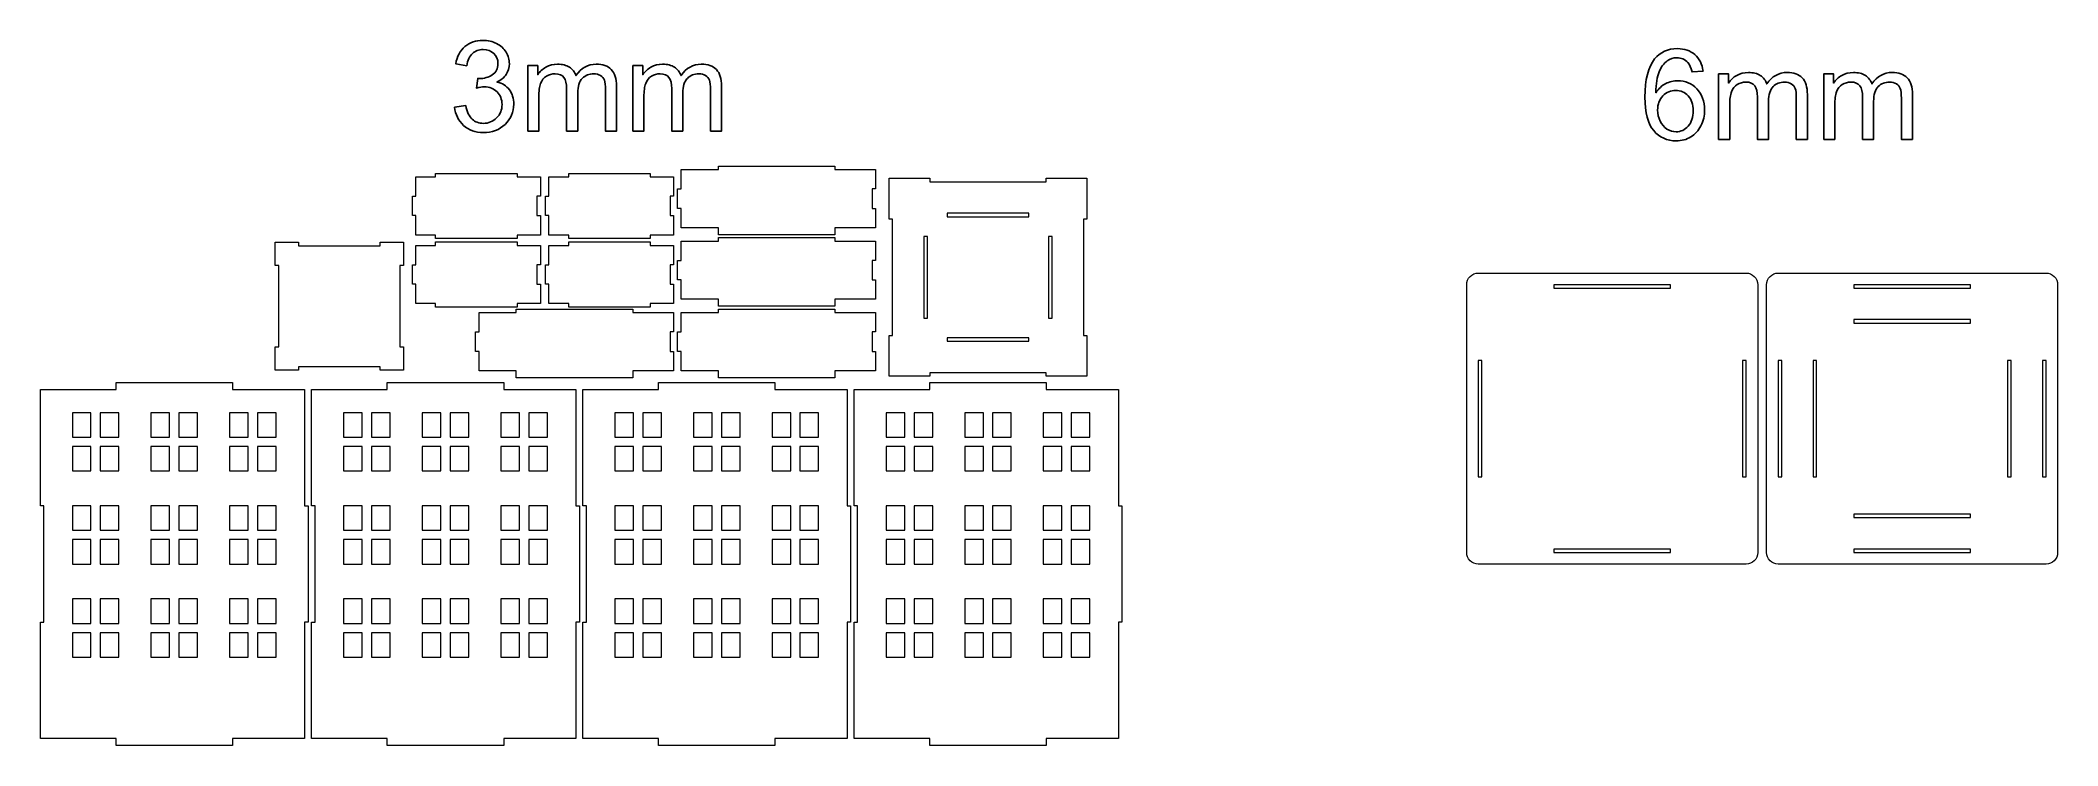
# Model space of a CAD drawing. Header units: millimetres. Extents: x -866 to 866, y -303 to 303.
import ezdxf

# ---------------------------------------------------------------- set-up
doc = ezdxf.new("R2010")
doc.units = ezdxf.units.MM
doc.header["$MEASUREMENT"] = 0
doc.layers.add('Camada 1', color=7, linetype='Continuous')

msp = doc.modelspace()

# ---------------------------------------------------------------- linework, layer by layer
at = {"layer": 'Camada 1', "color": 250}
for points, knots in [([(-510.5667, 245.5797), (-510.5667, 245.5797), (-501.0326, 246.8798), (-501.0326, 246.8798), (-501.0326, 246.8798), (-499.9312, 241.4627), (-498.0893, 237.5624), (-495.4711, 235.1788), (-495.4711, 235.1788), (-492.8528, 232.7953), (-489.6387, 231.6036), (-485.8286, 231.6036), (-485.8286, 231.6036), (-481.3144, 231.6036), (-477.5044, 233.1565), (-474.4347, 236.2623), (-474.4347, 236.2623), (-471.365, 239.3681), (-469.8301, 243.2142), (-469.8301, 247.8007), (-469.8301, 247.8007), (-469.8301, 252.1705), (-471.2566, 255.7819), (-474.1277, 258.6349), (-474.1277, 258.6349), (-476.9807, 261.4698), (-480.6102, 262.8963), (-485.0341, 262.8963), (-485.0341, 262.8963), (-486.8398, 262.8963), (-489.0789, 262.5352), (-491.7694, 261.831), (-491.7694, 261.831), (-491.7694, 261.831), (-490.704, 270.1733), (-490.704, 270.1733), (-490.704, 270.1733), (-490.072, 270.1011), (-489.5484, 270.065), (-489.1692, 270.065), (-489.1692, 270.065), (-485.0883, 270.065), (-481.4408, 271.1303), (-478.1725, 273.243), (-478.1725, 273.243), (-474.9222, 275.3557), (-473.2971, 278.6059), (-473.2971, 282.9938), (-473.2971, 282.9938), (-473.2971, 286.4788), (-474.4888, 289.3679), (-476.8543, 291.6611), (-476.8543, 291.6611), (-479.2198, 293.9544), (-482.2714, 295.092), (-486.0092, 295.092), (-486.0092, 295.092), (-489.729, 295.092), (-492.8167, 293.9183), (-495.2905, 291.5709), (-495.2905, 291.5709), (-497.7643, 289.2234), (-499.3533, 285.7023), (-500.0576, 281.0075), (-500.0576, 281.0075), (-500.0576, 281.0075), (-509.5917, 282.741), (-509.5917, 282.741), (-509.5917, 282.741), (-508.418, 289.1332), (-505.7816, 294.0988), (-501.6466, 297.62), (-501.6466, 297.62), (-497.5296, 301.1411), (-492.3833, 302.8926), (-486.244, 302.8926), (-486.244, 302.8926), (-482.0186, 302.8926), (-478.1183, 301.9897), (-474.5611, 300.166), (-474.5611, 300.166), (-470.9858, 298.3603), (-468.2592, 295.8865), (-466.3813, 292.7626), (-466.3813, 292.7626), (-464.4853, 289.6207), (-463.5463, 286.2982), (-463.5463, 282.7771), (-463.5463, 282.7771), (-463.5463, 279.4366), (-464.4492, 276.403), (-466.2368, 273.6583), (-466.2368, 273.6583), (-468.0425, 270.9137), (-470.7149, 268.7288), (-474.2361, 267.1036), (-474.2361, 267.1036), (-469.6496, 266.0563), (-466.0923, 263.8534), (-463.5463, 260.5128), (-463.5463, 260.5128), (-461.0183, 257.1903), (-459.7543, 253.0011), (-459.7543, 247.9993), (-459.7543, 247.9993), (-459.7543, 241.2279), (-462.2281, 235.4678), (-467.1577, 230.7549), (-467.1577, 230.7549), (-472.1053, 226.042), (-478.353, 223.6946), (-485.9009, 223.6946), (-485.9009, 223.6946), (-492.7084, 223.6946), (-498.3602, 225.735), (-502.8564, 229.7979), (-502.8564, 229.7979), (-507.3706, 233.8607), (-509.9347, 239.1153), (-510.5667, 245.5797)], [0, 0, 0, 0, 0.032258065, 0.032258065, 0.032258065, 0.032258065, 0.064516129, 0.064516129, 0.064516129, 0.064516129, 0.096774194, 0.096774194, 0.096774194, 0.096774194, 0.129032258, 0.129032258, 0.129032258, 0.129032258, 0.161290323, 0.161290323, 0.161290323, 0.161290323, 0.193548387, 0.193548387, 0.193548387, 0.193548387, 0.225806452, 0.225806452, 0.225806452, 0.225806452, 0.258064516, 0.258064516, 0.258064516, 0.258064516, 0.290322581, 0.290322581, 0.290322581, 0.290322581, 0.322580645, 0.322580645, 0.322580645, 0.322580645, 0.35483871, 0.35483871, 0.35483871, 0.35483871, 0.387096774, 0.387096774, 0.387096774, 0.387096774, 0.419354839, 0.419354839, 0.419354839, 0.419354839, 0.451612903, 0.451612903, 0.451612903, 0.451612903, 0.483870968, 0.483870968, 0.483870968, 0.483870968, 0.516129032, 0.516129032, 0.516129032, 0.516129032, 0.548387097, 0.548387097, 0.548387097, 0.548387097, 0.580645161, 0.580645161, 0.580645161, 0.580645161, 0.612903226, 0.612903226, 0.612903226, 0.612903226, 0.64516129, 0.64516129, 0.64516129, 0.64516129, 0.677419355, 0.677419355, 0.677419355, 0.677419355, 0.709677419, 0.709677419, 0.709677419, 0.709677419, 0.741935484, 0.741935484, 0.741935484, 0.741935484, 0.774193548, 0.774193548, 0.774193548, 0.774193548, 0.806451613, 0.806451613, 0.806451613, 0.806451613, 0.838709677, 0.838709677, 0.838709677, 0.838709677, 0.870967742, 0.870967742, 0.870967742, 0.870967742, 0.903225806, 0.903225806, 0.903225806, 0.903225806, 0.935483871, 0.935483871, 0.935483871, 0.935483871, 1, 1, 1, 1]), ([(561.8212, 276.4797), (561.8212, 276.4797), (552.3954, 275.7213), (552.3954, 275.7213), (552.3954, 275.7213), (551.5467, 279.4591), (550.3369, 282.1857), (548.7659, 283.8831), (548.7659, 283.8831), (546.1838, 286.6097), (542.9877, 287.964), (539.1957, 287.964), (539.1957, 287.964), (536.1441, 287.964), (533.4356, 287.1153), (531.1062, 285.4179), (531.1062, 285.4179), (528.1087, 283.233), (525.7613, 280.055), (524.0098, 275.8658), (524.0098, 275.8658), (522.2763, 271.6585), (521.3735, 265.6816), (521.3013, 257.9352), (521.3013, 257.9352), (523.5945, 261.4202), (526.4114, 264.0204), (529.7339, 265.6997), (529.7339, 265.6997), (533.0564, 267.3971), (536.5233, 268.2457), (540.1708, 268.2457), (540.1708, 268.2457), (546.5269, 268.2457), (551.944, 265.8983), (556.4221, 261.2216), (556.4221, 261.2216), (560.8822, 256.5448), (563.1213, 250.5138), (563.1213, 243.0923), (563.1213, 243.0923), (563.1213, 238.2169), (562.074, 233.7027), (559.9793, 229.5135), (559.9793, 229.5135), (557.8667, 225.3242), (554.9956, 222.1282), (551.312, 219.9071), (551.312, 219.9071), (547.6464, 217.6861), (543.4752, 216.5666), (538.8165, 216.5666), (538.8165, 216.5666), (530.8895, 216.5666), (524.4071, 219.4918), (519.3872, 225.3242), (519.3872, 225.3242), (514.3854, 231.1567), (511.8755, 240.781), (511.8755, 254.1793), (511.8755, 254.1793), (511.8755, 269.1666), (514.6563, 280.0731), (520.1998, 286.8806), (520.1998, 286.8806), (525.039, 292.8033), (531.5576, 295.7646), (539.7736, 295.7646), (539.7736, 295.7646), (545.8768, 295.7646), (550.8967, 294.0492), (554.797, 290.6364), (554.797, 290.6364), (558.6973, 287.2236), (561.0447, 282.5108), (561.8212, 276.4797)], [0, 0, 0, 0, 0.05, 0.05, 0.05, 0.05, 0.1, 0.1, 0.1, 0.1, 0.15, 0.15, 0.15, 0.15, 0.2, 0.2, 0.2, 0.2, 0.25, 0.25, 0.25, 0.25, 0.3, 0.3, 0.3, 0.3, 0.35, 0.35, 0.35, 0.35, 0.4, 0.4, 0.4, 0.4, 0.45, 0.45, 0.45, 0.45, 0.5, 0.5, 0.5, 0.5, 0.55, 0.55, 0.55, 0.55, 0.6, 0.6, 0.6, 0.6, 0.65, 0.65, 0.65, 0.65, 0.7, 0.7, 0.7, 0.7, 0.75, 0.75, 0.75, 0.75, 0.8, 0.8, 0.8, 0.8, 0.85, 0.85, 0.85, 0.85, 0.9, 0.9, 0.9, 0.9, 1, 1, 1, 1]), ([(-447.7103, 224.9947), (-447.7103, 224.9947), (-447.7103, 281.2242), (-447.7103, 281.2242), (-447.7103, 281.2242), (-447.7103, 281.2242), (-439.1513, 281.2242), (-439.1513, 281.2242), (-439.1513, 281.2242), (-439.1513, 281.2242), (-439.1513, 273.2791), (-439.1513, 273.2791), (-439.1513, 273.2791), (-437.3998, 276.0238), (-435.0524, 278.2448), (-432.1271, 279.906), (-432.1271, 279.906), (-429.2019, 281.5853), (-425.8794, 282.416), (-422.1416, 282.416), (-422.1416, 282.416), (-417.9885, 282.416), (-414.5757, 281.5492), (-411.9214, 279.8338), (-411.9214, 279.8338), (-409.267, 278.1003), (-407.389, 275.6988), (-406.3056, 272.593), (-406.3056, 272.593), (-401.8275, 279.1476), (-396.0312, 282.416), (-388.8806, 282.416), (-388.8806, 282.416), (-383.283, 282.416), (-378.9673, 280.8811), (-375.9699, 277.7934), (-375.9699, 277.7934), (-372.9543, 274.7056), (-371.4376, 269.9566), (-371.4376, 263.5464), (-371.4376, 263.5464), (-371.4376, 263.5464), (-371.4376, 224.9947), (-371.4376, 224.9947), (-371.4376, 224.9947), (-371.4376, 224.9947), (-380.9717, 224.9947), (-380.9717, 224.9947), (-380.9717, 224.9947), (-380.9717, 224.9947), (-380.9717, 260.3864), (-380.9717, 260.3864), (-380.9717, 260.3864), (-380.9717, 264.1784), (-381.2967, 266.9231), (-381.9106, 268.6024), (-381.9106, 268.6024), (-382.5246, 270.2817), (-383.6441, 271.6179), (-385.2873, 272.6471), (-385.2873, 272.6471), (-386.9124, 273.6764), (-388.8265, 274.182), (-391.0113, 274.182), (-391.0113, 274.182), (-394.9839, 274.182), (-398.2703, 272.8638), (-400.8885, 270.2455), (-400.8885, 270.2455), (-403.5068, 267.6092), (-404.8069, 263.4019), (-404.8069, 257.6237), (-404.8069, 257.6237), (-404.8069, 257.6237), (-404.8069, 224.9947), (-404.8069, 224.9947), (-404.8069, 224.9947), (-404.8069, 224.9947), (-414.341, 224.9947), (-414.341, 224.9947), (-414.341, 224.9947), (-414.341, 224.9947), (-414.341, 261.4879), (-414.341, 261.4879), (-414.341, 261.4879), (-414.341, 265.7132), (-415.1174, 268.8913), (-416.6703, 271.0039), (-416.6703, 271.0039), (-418.2232, 273.1166), (-420.7693, 274.182), (-424.2904, 274.182), (-424.2904, 274.182), (-426.9628, 274.182), (-429.4366, 273.4777), (-431.7118, 272.0693), (-431.7118, 272.0693), (-433.987, 270.6609), (-435.6302, 268.6024), (-436.6594, 265.8757), (-436.6594, 265.8757), (-437.6706, 263.1672), (-438.1762, 259.2488), (-438.1762, 254.1387), (-438.1762, 254.1387), (-438.1762, 254.1387), (-438.1762, 224.9947), (-438.1762, 224.9947), (-438.1762, 224.9947), (-438.1762, 224.9947), (-447.7103, 224.9947), (-447.7103, 224.9947)], [0, 0, 0, 0, 0.034482759, 0.034482759, 0.034482759, 0.034482759, 0.068965517, 0.068965517, 0.068965517, 0.068965517, 0.103448276, 0.103448276, 0.103448276, 0.103448276, 0.137931034, 0.137931034, 0.137931034, 0.137931034, 0.172413793, 0.172413793, 0.172413793, 0.172413793, 0.206896552, 0.206896552, 0.206896552, 0.206896552, 0.24137931, 0.24137931, 0.24137931, 0.24137931, 0.275862069, 0.275862069, 0.275862069, 0.275862069, 0.310344828, 0.310344828, 0.310344828, 0.310344828, 0.344827586, 0.344827586, 0.344827586, 0.344827586, 0.379310345, 0.379310345, 0.379310345, 0.379310345, 0.413793103, 0.413793103, 0.413793103, 0.413793103, 0.448275862, 0.448275862, 0.448275862, 0.448275862, 0.482758621, 0.482758621, 0.482758621, 0.482758621, 0.517241379, 0.517241379, 0.517241379, 0.517241379, 0.551724138, 0.551724138, 0.551724138, 0.551724138, 0.586206897, 0.586206897, 0.586206897, 0.586206897, 0.620689655, 0.620689655, 0.620689655, 0.620689655, 0.655172414, 0.655172414, 0.655172414, 0.655172414, 0.689655172, 0.689655172, 0.689655172, 0.689655172, 0.724137931, 0.724137931, 0.724137931, 0.724137931, 0.75862069, 0.75862069, 0.75862069, 0.75862069, 0.793103448, 0.793103448, 0.793103448, 0.793103448, 0.827586207, 0.827586207, 0.827586207, 0.827586207, 0.862068966, 0.862068966, 0.862068966, 0.862068966, 0.896551724, 0.896551724, 0.896551724, 0.896551724, 0.931034483, 0.931034483, 0.931034483, 0.931034483, 1, 1, 1, 1]), ([(-357.4614, 224.9947), (-357.4614, 224.9947), (-357.4614, 281.2242), (-357.4614, 281.2242), (-357.4614, 281.2242), (-357.4614, 281.2242), (-348.9024, 281.2242), (-348.9024, 281.2242), (-348.9024, 281.2242), (-348.9024, 281.2242), (-348.9024, 273.2791), (-348.9024, 273.2791), (-348.9024, 273.2791), (-347.1509, 276.0238), (-344.8035, 278.2448), (-341.8782, 279.906), (-341.8782, 279.906), (-338.953, 281.5853), (-335.6305, 282.416), (-331.8927, 282.416), (-331.8927, 282.416), (-327.7396, 282.416), (-324.3268, 281.5492), (-321.6725, 279.8338), (-321.6725, 279.8338), (-319.0181, 278.1003), (-317.1401, 275.6988), (-316.0567, 272.593), (-316.0567, 272.593), (-311.5786, 279.1476), (-305.7823, 282.416), (-298.6317, 282.416), (-298.6317, 282.416), (-293.0341, 282.416), (-288.7184, 280.8811), (-285.721, 277.7934), (-285.721, 277.7934), (-282.7054, 274.7056), (-281.1887, 269.9566), (-281.1887, 263.5464), (-281.1887, 263.5464), (-281.1887, 263.5464), (-281.1887, 224.9947), (-281.1887, 224.9947), (-281.1887, 224.9947), (-281.1887, 224.9947), (-290.7228, 224.9947), (-290.7228, 224.9947), (-290.7228, 224.9947), (-290.7228, 224.9947), (-290.7228, 260.3864), (-290.7228, 260.3864), (-290.7228, 260.3864), (-290.7228, 264.1784), (-291.0478, 266.9231), (-291.6617, 268.6024), (-291.6617, 268.6024), (-292.2757, 270.2817), (-293.3952, 271.6179), (-295.0384, 272.6471), (-295.0384, 272.6471), (-296.6635, 273.6764), (-298.5776, 274.182), (-300.7624, 274.182), (-300.7624, 274.182), (-304.735, 274.182), (-308.0214, 272.8638), (-310.6396, 270.2455), (-310.6396, 270.2455), (-313.2579, 267.6092), (-314.558, 263.4019), (-314.558, 257.6237), (-314.558, 257.6237), (-314.558, 257.6237), (-314.558, 224.9947), (-314.558, 224.9947), (-314.558, 224.9947), (-314.558, 224.9947), (-324.0921, 224.9947), (-324.0921, 224.9947), (-324.0921, 224.9947), (-324.0921, 224.9947), (-324.0921, 261.4879), (-324.0921, 261.4879), (-324.0921, 261.4879), (-324.0921, 265.7132), (-324.8685, 268.8913), (-326.4214, 271.0039), (-326.4214, 271.0039), (-327.9743, 273.1166), (-330.5204, 274.182), (-334.0415, 274.182), (-334.0415, 274.182), (-336.7139, 274.182), (-339.1877, 273.4777), (-341.4629, 272.0693), (-341.4629, 272.0693), (-343.7381, 270.6609), (-345.3813, 268.6024), (-346.4105, 265.8757), (-346.4105, 265.8757), (-347.4217, 263.1672), (-347.9273, 259.2488), (-347.9273, 254.1387), (-347.9273, 254.1387), (-347.9273, 254.1387), (-347.9273, 224.9947), (-347.9273, 224.9947), (-347.9273, 224.9947), (-347.9273, 224.9947), (-357.4614, 224.9947), (-357.4614, 224.9947)], [0, 0, 0, 0, 0.034482759, 0.034482759, 0.034482759, 0.034482759, 0.068965517, 0.068965517, 0.068965517, 0.068965517, 0.103448276, 0.103448276, 0.103448276, 0.103448276, 0.137931034, 0.137931034, 0.137931034, 0.137931034, 0.172413793, 0.172413793, 0.172413793, 0.172413793, 0.206896552, 0.206896552, 0.206896552, 0.206896552, 0.24137931, 0.24137931, 0.24137931, 0.24137931, 0.275862069, 0.275862069, 0.275862069, 0.275862069, 0.310344828, 0.310344828, 0.310344828, 0.310344828, 0.344827586, 0.344827586, 0.344827586, 0.344827586, 0.379310345, 0.379310345, 0.379310345, 0.379310345, 0.413793103, 0.413793103, 0.413793103, 0.413793103, 0.448275862, 0.448275862, 0.448275862, 0.448275862, 0.482758621, 0.482758621, 0.482758621, 0.482758621, 0.517241379, 0.517241379, 0.517241379, 0.517241379, 0.551724138, 0.551724138, 0.551724138, 0.551724138, 0.586206897, 0.586206897, 0.586206897, 0.586206897, 0.620689655, 0.620689655, 0.620689655, 0.620689655, 0.655172414, 0.655172414, 0.655172414, 0.655172414, 0.689655172, 0.689655172, 0.689655172, 0.689655172, 0.724137931, 0.724137931, 0.724137931, 0.724137931, 0.75862069, 0.75862069, 0.75862069, 0.75862069, 0.793103448, 0.793103448, 0.793103448, 0.793103448, 0.827586207, 0.827586207, 0.827586207, 0.827586207, 0.862068966, 0.862068966, 0.862068966, 0.862068966, 0.896551724, 0.896551724, 0.896551724, 0.896551724, 0.931034483, 0.931034483, 0.931034483, 0.931034483, 1, 1, 1, 1]), ([(575.1653, 217.8667), (575.1653, 217.8667), (575.1653, 274.0962), (575.1653, 274.0962), (575.1653, 274.0962), (575.1653, 274.0962), (583.7243, 274.0962), (583.7243, 274.0962), (583.7243, 274.0962), (583.7243, 274.0962), (583.7243, 266.1511), (583.7243, 266.1511), (583.7243, 266.1511), (585.4758, 268.8958), (587.8232, 271.1168), (590.7485, 272.778), (590.7485, 272.778), (593.6737, 274.4573), (596.9962, 275.288), (600.734, 275.288), (600.734, 275.288), (604.8871, 275.288), (608.2999, 274.4212), (610.9542, 272.7058), (610.9542, 272.7058), (613.6086, 270.9723), (615.4866, 268.5708), (616.57, 265.465), (616.57, 265.465), (621.0481, 272.0196), (626.8444, 275.288), (633.995, 275.288), (633.995, 275.288), (639.5926, 275.288), (643.9083, 273.7531), (646.9057, 270.6654), (646.9057, 270.6654), (649.9213, 267.5776), (651.438, 262.8286), (651.438, 256.4184), (651.438, 256.4184), (651.438, 256.4184), (651.438, 217.8667), (651.438, 217.8667), (651.438, 217.8667), (651.438, 217.8667), (641.9039, 217.8667), (641.9039, 217.8667), (641.9039, 217.8667), (641.9039, 217.8667), (641.9039, 253.2584), (641.9039, 253.2584), (641.9039, 253.2584), (641.9039, 257.0504), (641.5789, 259.7951), (640.965, 261.4744), (640.965, 261.4744), (640.351, 263.1537), (639.2315, 264.4899), (637.5883, 265.5191), (637.5883, 265.5191), (635.9632, 266.5484), (634.0491, 267.054), (631.8643, 267.054), (631.8643, 267.054), (627.8917, 267.054), (624.6053, 265.7358), (621.9871, 263.1175), (621.9871, 263.1175), (619.3688, 260.4812), (618.0687, 256.2739), (618.0687, 250.4957), (618.0687, 250.4957), (618.0687, 250.4957), (618.0687, 217.8667), (618.0687, 217.8667), (618.0687, 217.8667), (618.0687, 217.8667), (608.5346, 217.8667), (608.5346, 217.8667), (608.5346, 217.8667), (608.5346, 217.8667), (608.5346, 254.3599), (608.5346, 254.3599), (608.5346, 254.3599), (608.5346, 258.5852), (607.7582, 261.7633), (606.2053, 263.8759), (606.2053, 263.8759), (604.6524, 265.9886), (602.1063, 267.054), (598.5852, 267.054), (598.5852, 267.054), (595.9128, 267.054), (593.439, 266.3497), (591.1638, 264.9413), (591.1638, 264.9413), (588.8886, 263.5329), (587.2454, 261.4744), (586.2162, 258.7477), (586.2162, 258.7477), (585.205, 256.0392), (584.6994, 252.1208), (584.6994, 247.0107), (584.6994, 247.0107), (584.6994, 247.0107), (584.6994, 217.8667), (584.6994, 217.8667), (584.6994, 217.8667), (584.6994, 217.8667), (575.1653, 217.8667), (575.1653, 217.8667)], [0, 0, 0, 0, 0.034482759, 0.034482759, 0.034482759, 0.034482759, 0.068965517, 0.068965517, 0.068965517, 0.068965517, 0.103448276, 0.103448276, 0.103448276, 0.103448276, 0.137931034, 0.137931034, 0.137931034, 0.137931034, 0.172413793, 0.172413793, 0.172413793, 0.172413793, 0.206896552, 0.206896552, 0.206896552, 0.206896552, 0.24137931, 0.24137931, 0.24137931, 0.24137931, 0.275862069, 0.275862069, 0.275862069, 0.275862069, 0.310344828, 0.310344828, 0.310344828, 0.310344828, 0.344827586, 0.344827586, 0.344827586, 0.344827586, 0.379310345, 0.379310345, 0.379310345, 0.379310345, 0.413793103, 0.413793103, 0.413793103, 0.413793103, 0.448275862, 0.448275862, 0.448275862, 0.448275862, 0.482758621, 0.482758621, 0.482758621, 0.482758621, 0.517241379, 0.517241379, 0.517241379, 0.517241379, 0.551724138, 0.551724138, 0.551724138, 0.551724138, 0.586206897, 0.586206897, 0.586206897, 0.586206897, 0.620689655, 0.620689655, 0.620689655, 0.620689655, 0.655172414, 0.655172414, 0.655172414, 0.655172414, 0.689655172, 0.689655172, 0.689655172, 0.689655172, 0.724137931, 0.724137931, 0.724137931, 0.724137931, 0.75862069, 0.75862069, 0.75862069, 0.75862069, 0.793103448, 0.793103448, 0.793103448, 0.793103448, 0.827586207, 0.827586207, 0.827586207, 0.827586207, 0.862068966, 0.862068966, 0.862068966, 0.862068966, 0.896551724, 0.896551724, 0.896551724, 0.896551724, 0.931034483, 0.931034483, 0.931034483, 0.931034483, 1, 1, 1, 1]), ([(665.4142, 217.8667), (665.4142, 217.8667), (665.4142, 274.0962), (665.4142, 274.0962), (665.4142, 274.0962), (665.4142, 274.0962), (673.9732, 274.0962), (673.9732, 274.0962), (673.9732, 274.0962), (673.9732, 274.0962), (673.9732, 266.1511), (673.9732, 266.1511), (673.9732, 266.1511), (675.7247, 268.8958), (678.0721, 271.1168), (680.9974, 272.778), (680.9974, 272.778), (683.9226, 274.4573), (687.2451, 275.288), (690.9829, 275.288), (690.9829, 275.288), (695.136, 275.288), (698.5488, 274.4212), (701.2031, 272.7058), (701.2031, 272.7058), (703.8575, 270.9723), (705.7355, 268.5708), (706.8189, 265.465), (706.8189, 265.465), (711.297, 272.0196), (717.0933, 275.288), (724.2439, 275.288), (724.2439, 275.288), (729.8415, 275.288), (734.1572, 273.7531), (737.1546, 270.6654), (737.1546, 270.6654), (740.1702, 267.5776), (741.6869, 262.8286), (741.6869, 256.4184), (741.6869, 256.4184), (741.6869, 256.4184), (741.6869, 217.8667), (741.6869, 217.8667), (741.6869, 217.8667), (741.6869, 217.8667), (732.1528, 217.8667), (732.1528, 217.8667), (732.1528, 217.8667), (732.1528, 217.8667), (732.1528, 253.2584), (732.1528, 253.2584), (732.1528, 253.2584), (732.1528, 257.0504), (731.8278, 259.7951), (731.2139, 261.4744), (731.2139, 261.4744), (730.5999, 263.1537), (729.4804, 264.4899), (727.8372, 265.5191), (727.8372, 265.5191), (726.2121, 266.5484), (724.298, 267.054), (722.1132, 267.054), (722.1132, 267.054), (718.1406, 267.054), (714.8542, 265.7358), (712.236, 263.1175), (712.236, 263.1175), (709.6177, 260.4812), (708.3176, 256.2739), (708.3176, 250.4957), (708.3176, 250.4957), (708.3176, 250.4957), (708.3176, 217.8667), (708.3176, 217.8667), (708.3176, 217.8667), (708.3176, 217.8667), (698.7835, 217.8667), (698.7835, 217.8667), (698.7835, 217.8667), (698.7835, 217.8667), (698.7835, 254.3599), (698.7835, 254.3599), (698.7835, 254.3599), (698.7835, 258.5852), (698.0071, 261.7633), (696.4542, 263.8759), (696.4542, 263.8759), (694.9013, 265.9886), (692.3552, 267.054), (688.8341, 267.054), (688.8341, 267.054), (686.1617, 267.054), (683.6879, 266.3497), (681.4127, 264.9413), (681.4127, 264.9413), (679.1375, 263.5329), (677.4943, 261.4744), (676.4651, 258.7477), (676.4651, 258.7477), (675.4539, 256.0392), (674.9483, 252.1208), (674.9483, 247.0107), (674.9483, 247.0107), (674.9483, 247.0107), (674.9483, 217.8667), (674.9483, 217.8667), (674.9483, 217.8667), (674.9483, 217.8667), (665.4142, 217.8667), (665.4142, 217.8667)], [0, 0, 0, 0, 0.034482759, 0.034482759, 0.034482759, 0.034482759, 0.068965517, 0.068965517, 0.068965517, 0.068965517, 0.103448276, 0.103448276, 0.103448276, 0.103448276, 0.137931034, 0.137931034, 0.137931034, 0.137931034, 0.172413793, 0.172413793, 0.172413793, 0.172413793, 0.206896552, 0.206896552, 0.206896552, 0.206896552, 0.24137931, 0.24137931, 0.24137931, 0.24137931, 0.275862069, 0.275862069, 0.275862069, 0.275862069, 0.310344828, 0.310344828, 0.310344828, 0.310344828, 0.344827586, 0.344827586, 0.344827586, 0.344827586, 0.379310345, 0.379310345, 0.379310345, 0.379310345, 0.413793103, 0.413793103, 0.413793103, 0.413793103, 0.448275862, 0.448275862, 0.448275862, 0.448275862, 0.482758621, 0.482758621, 0.482758621, 0.482758621, 0.517241379, 0.517241379, 0.517241379, 0.517241379, 0.551724138, 0.551724138, 0.551724138, 0.551724138, 0.586206897, 0.586206897, 0.586206897, 0.586206897, 0.620689655, 0.620689655, 0.620689655, 0.620689655, 0.655172414, 0.655172414, 0.655172414, 0.655172414, 0.689655172, 0.689655172, 0.689655172, 0.689655172, 0.724137931, 0.724137931, 0.724137931, 0.724137931, 0.75862069, 0.75862069, 0.75862069, 0.75862069, 0.793103448, 0.793103448, 0.793103448, 0.793103448, 0.827586207, 0.827586207, 0.827586207, 0.827586207, 0.862068966, 0.862068966, 0.862068966, 0.862068966, 0.896551724, 0.896551724, 0.896551724, 0.896551724, 0.931034483, 0.931034483, 0.931034483, 0.931034483, 1, 1, 1, 1]), ([(522.818, 243.002), (522.818, 239.7157), (523.5223, 236.5738), (524.9127, 233.5763), (524.9127, 233.5763), (526.303, 230.5788), (528.2532, 228.3036), (530.727, 226.7327), (530.727, 226.7327), (533.2189, 225.1617), (535.8552, 224.3672), (538.654, 224.3672), (538.654, 224.3672), (542.7169, 224.3672), (546.1838, 225.9924), (549.0549, 229.2426), (549.0549, 229.2426), (551.9259, 232.4929), (553.3705, 236.8988), (553.3705, 242.4784), (553.3705, 242.4784), (553.3705, 247.8413), (551.944, 252.0667), (549.109, 255.1544), (549.109, 255.1544), (546.2741, 258.2422), (542.6627, 259.7951), (538.2748, 259.7951), (538.2748, 259.7951), (533.9773, 259.7951), (530.3117, 258.2422), (527.3142, 255.1544), (527.3142, 255.1544), (524.3168, 252.0667), (522.818, 248.0219), (522.818, 243.002)], [0, 0, 0, 0, 0.1, 0.1, 0.1, 0.1, 0.2, 0.2, 0.2, 0.2, 0.3, 0.3, 0.3, 0.3, 0.4, 0.4, 0.4, 0.4, 0.5, 0.5, 0.5, 0.5, 0.6, 0.6, 0.6, 0.6, 0.7, 0.7, 0.7, 0.7, 0.8, 0.8, 0.8, 0.8, 1, 1, 1, 1])]:
    msp.add_open_spline(points, degree=3, knots=knots, dxfattribs=at)
at = {"layer": 'Camada 1', "color": 250, "lineweight": 20}
for points, knots in [([(-183.9744, 194.8866), (-183.9744, 194.8866), (-283.9742, 194.8866), (-283.9742, 194.8866), (-283.9742, 194.8866), (-283.9742, 194.8866), (-283.9742, 191.8866), (-283.9742, 191.8866), (-283.9742, 191.8866), (-283.9742, 191.8866), (-315.9742, 191.8866), (-315.9742, 191.8866), (-315.9742, 191.8866), (-315.9742, 191.8866), (-315.9742, 175.22), (-315.9742, 175.22), (-315.9742, 175.22), (-315.9742, 175.22), (-318.9742, 175.22), (-318.9742, 175.22), (-318.9742, 175.22), (-318.9742, 175.22), (-318.9742, 158.5534), (-318.9742, 158.5534), (-318.9742, 158.5534), (-318.9742, 158.5534), (-315.9742, 158.5534), (-315.9742, 158.5534), (-315.9742, 158.5534), (-315.9742, 158.5534), (-315.9742, 141.8867), (-315.9742, 141.8867), (-315.9742, 141.8867), (-315.9742, 141.8867), (-283.9742, 141.8867), (-283.9742, 141.8867), (-283.9742, 141.8867), (-283.9742, 141.8867), (-283.9742, 135.8867), (-283.9742, 135.8867), (-283.9742, 135.8867), (-283.9742, 135.8867), (-183.9744, 135.8867), (-183.9744, 135.8867), (-183.9744, 135.8867), (-183.9744, 135.8867), (-183.9744, 141.8867), (-183.9744, 141.8867), (-183.9744, 141.8867), (-183.9744, 141.8867), (-148.9744, 141.8867), (-148.9744, 141.8867), (-148.9744, 141.8867), (-148.9744, 141.8867), (-148.9744, 158.5534), (-148.9744, 158.5534), (-148.9744, 158.5534), (-148.9744, 158.5534), (-151.9744, 158.5534), (-151.9744, 158.5534), (-151.9744, 158.5534), (-151.9744, 158.5534), (-151.9744, 175.22), (-151.9744, 175.22), (-151.9744, 175.22), (-151.9744, 175.22), (-148.9744, 175.22), (-148.9744, 175.22), (-148.9744, 175.22), (-148.9744, 175.22), (-148.9744, 191.8866), (-148.9744, 191.8866), (-148.9744, 191.8866), (-148.9744, 191.8866), (-183.9744, 191.8866), (-183.9744, 191.8866), (-183.9744, 191.8866), (-183.9744, 191.8866), (-183.9744, 194.8866), (-183.9744, 194.8866)], [0, 0, 0, 0, 0.047619048, 0.047619048, 0.047619048, 0.047619048, 0.095238095, 0.095238095, 0.095238095, 0.095238095, 0.142857143, 0.142857143, 0.142857143, 0.142857143, 0.19047619, 0.19047619, 0.19047619, 0.19047619, 0.238095238, 0.238095238, 0.238095238, 0.238095238, 0.285714286, 0.285714286, 0.285714286, 0.285714286, 0.333333333, 0.333333333, 0.333333333, 0.333333333, 0.380952381, 0.380952381, 0.380952381, 0.380952381, 0.428571429, 0.428571429, 0.428571429, 0.428571429, 0.476190476, 0.476190476, 0.476190476, 0.476190476, 0.523809524, 0.523809524, 0.523809524, 0.523809524, 0.571428571, 0.571428571, 0.571428571, 0.571428571, 0.619047619, 0.619047619, 0.619047619, 0.619047619, 0.666666667, 0.666666667, 0.666666667, 0.666666667, 0.714285714, 0.714285714, 0.714285714, 0.714285714, 0.761904762, 0.761904762, 0.761904762, 0.761904762, 0.80952381, 0.80952381, 0.80952381, 0.80952381, 0.857142857, 0.857142857, 0.857142857, 0.857142857, 0.904761905, 0.904761905, 0.904761905, 0.904761905, 1, 1, 1, 1]), ([(-456.8412, 188.6658), (-456.8412, 188.6658), (-526.8411, 188.6658), (-526.8411, 188.6658), (-526.8411, 188.6658), (-526.8411, 188.6658), (-526.8411, 185.6658), (-526.8411, 185.6658), (-526.8411, 185.6658), (-526.8411, 185.6658), (-543.8411, 185.6658), (-543.8411, 185.6658), (-543.8411, 185.6658), (-543.8411, 185.6658), (-543.8411, 168.9992), (-543.8411, 168.9992), (-543.8411, 168.9992), (-543.8411, 168.9992), (-546.8411, 168.9992), (-546.8411, 168.9992), (-546.8411, 168.9992), (-546.8411, 168.9992), (-546.8411, 152.3326), (-546.8411, 152.3326), (-546.8411, 152.3326), (-546.8411, 152.3326), (-543.8411, 152.3326), (-543.8411, 152.3326), (-543.8411, 152.3326), (-543.8411, 152.3326), (-543.8411, 135.6659), (-543.8411, 135.6659), (-543.8411, 135.6659), (-543.8411, 135.6659), (-526.8411, 135.6659), (-526.8411, 135.6659), (-526.8411, 135.6659), (-526.8411, 135.6659), (-526.8411, 132.6659), (-526.8411, 132.6659), (-526.8411, 132.6659), (-526.8411, 132.6659), (-456.8412, 132.6659), (-456.8412, 132.6659), (-456.8412, 132.6659), (-456.8412, 132.6659), (-456.8412, 135.6659), (-456.8412, 135.6659), (-456.8412, 135.6659), (-456.8412, 135.6659), (-436.8412, 135.6659), (-436.8412, 135.6659), (-436.8412, 135.6659), (-436.8412, 135.6659), (-436.8412, 152.3326), (-436.8412, 152.3326), (-436.8412, 152.3326), (-436.8412, 152.3326), (-439.8412, 152.3326), (-439.8412, 152.3326), (-439.8412, 152.3326), (-439.8412, 152.3326), (-439.8412, 168.9992), (-439.8412, 168.9992), (-439.8412, 168.9992), (-439.8412, 168.9992), (-436.8412, 168.9992), (-436.8412, 168.9992), (-436.8412, 168.9992), (-436.8412, 168.9992), (-436.8412, 185.6658), (-436.8412, 185.6658), (-436.8412, 185.6658), (-436.8412, 185.6658), (-456.8412, 185.6658), (-456.8412, 185.6658), (-456.8412, 185.6658), (-456.8412, 185.6658), (-456.8412, 188.6658), (-456.8412, 188.6658)], [0, 0, 0, 0, 0.047619048, 0.047619048, 0.047619048, 0.047619048, 0.095238095, 0.095238095, 0.095238095, 0.095238095, 0.142857143, 0.142857143, 0.142857143, 0.142857143, 0.19047619, 0.19047619, 0.19047619, 0.19047619, 0.238095238, 0.238095238, 0.238095238, 0.238095238, 0.285714286, 0.285714286, 0.285714286, 0.285714286, 0.333333333, 0.333333333, 0.333333333, 0.333333333, 0.380952381, 0.380952381, 0.380952381, 0.380952381, 0.428571429, 0.428571429, 0.428571429, 0.428571429, 0.476190476, 0.476190476, 0.476190476, 0.476190476, 0.523809524, 0.523809524, 0.523809524, 0.523809524, 0.571428571, 0.571428571, 0.571428571, 0.571428571, 0.619047619, 0.619047619, 0.619047619, 0.619047619, 0.666666667, 0.666666667, 0.666666667, 0.666666667, 0.714285714, 0.714285714, 0.714285714, 0.714285714, 0.761904762, 0.761904762, 0.761904762, 0.761904762, 0.80952381, 0.80952381, 0.80952381, 0.80952381, 0.857142857, 0.857142857, 0.857142857, 0.857142857, 0.904761905, 0.904761905, 0.904761905, 0.904761905, 1, 1, 1, 1]), ([(-342.5411, 188.6658), (-342.5411, 188.6658), (-412.541, 188.6658), (-412.541, 188.6658), (-412.541, 188.6658), (-412.541, 188.6658), (-412.541, 185.6658), (-412.541, 185.6658), (-412.541, 185.6658), (-412.541, 185.6658), (-429.541, 185.6658), (-429.541, 185.6658), (-429.541, 185.6658), (-429.541, 185.6658), (-429.541, 168.9992), (-429.541, 168.9992), (-429.541, 168.9992), (-429.541, 168.9992), (-432.541, 168.9992), (-432.541, 168.9992), (-432.541, 168.9992), (-432.541, 168.9992), (-432.541, 152.3326), (-432.541, 152.3326), (-432.541, 152.3326), (-432.541, 152.3326), (-429.541, 152.3326), (-429.541, 152.3326), (-429.541, 152.3326), (-429.541, 152.3326), (-429.541, 135.6659), (-429.541, 135.6659), (-429.541, 135.6659), (-429.541, 135.6659), (-412.541, 135.6659), (-412.541, 135.6659), (-412.541, 135.6659), (-412.541, 135.6659), (-412.541, 132.6659), (-412.541, 132.6659), (-412.541, 132.6659), (-412.541, 132.6659), (-342.5411, 132.6659), (-342.5411, 132.6659), (-342.5411, 132.6659), (-342.5411, 132.6659), (-342.5411, 135.6659), (-342.5411, 135.6659), (-342.5411, 135.6659), (-342.5411, 135.6659), (-322.5411, 135.6659), (-322.5411, 135.6659), (-322.5411, 135.6659), (-322.5411, 135.6659), (-322.5411, 152.3326), (-322.5411, 152.3326), (-322.5411, 152.3326), (-322.5411, 152.3326), (-325.5411, 152.3326), (-325.5411, 152.3326), (-325.5411, 152.3326), (-325.5411, 152.3326), (-325.5411, 168.9992), (-325.5411, 168.9992), (-325.5411, 168.9992), (-325.5411, 168.9992), (-322.5411, 168.9992), (-322.5411, 168.9992), (-322.5411, 168.9992), (-322.5411, 168.9992), (-322.5411, 185.6658), (-322.5411, 185.6658), (-322.5411, 185.6658), (-322.5411, 185.6658), (-342.5411, 185.6658), (-342.5411, 185.6658), (-342.5411, 185.6658), (-342.5411, 185.6658), (-342.5411, 188.6658), (-342.5411, 188.6658)], [0, 0, 0, 0, 0.047619048, 0.047619048, 0.047619048, 0.047619048, 0.095238095, 0.095238095, 0.095238095, 0.095238095, 0.142857143, 0.142857143, 0.142857143, 0.142857143, 0.19047619, 0.19047619, 0.19047619, 0.19047619, 0.238095238, 0.238095238, 0.238095238, 0.238095238, 0.285714286, 0.285714286, 0.285714286, 0.285714286, 0.333333333, 0.333333333, 0.333333333, 0.333333333, 0.380952381, 0.380952381, 0.380952381, 0.380952381, 0.428571429, 0.428571429, 0.428571429, 0.428571429, 0.476190476, 0.476190476, 0.476190476, 0.476190476, 0.523809524, 0.523809524, 0.523809524, 0.523809524, 0.571428571, 0.571428571, 0.571428571, 0.571428571, 0.619047619, 0.619047619, 0.619047619, 0.619047619, 0.666666667, 0.666666667, 0.666666667, 0.666666667, 0.714285714, 0.714285714, 0.714285714, 0.714285714, 0.761904762, 0.761904762, 0.761904762, 0.761904762, 0.80952381, 0.80952381, 0.80952381, 0.80952381, 0.857142857, 0.857142857, 0.857142857, 0.857142857, 0.904761905, 0.904761905, 0.904761905, 0.904761905, 1, 1, 1, 1]), ([(-137.39, 49.4008), (-137.39, 49.4008), (-137.39, 14.4008), (-137.39, 14.4008), (-137.39, 14.4008), (-137.39, 14.4008), (-102.39, 14.4008), (-102.39, 14.4008), (-102.39, 14.4008), (-102.39, 14.4008), (-102.39, 17.4008), (-102.39, 17.4008), (-102.39, 17.4008), (-102.39, 17.4008), (-2.39, 17.4008), (-2.39, 17.4008), (-2.39, 17.4008), (-2.39, 17.4008), (-2.39, 14.4008), (-2.39, 14.4008), (-2.39, 14.4008), (-2.39, 14.4008), (32.61, 14.4008), (32.61, 14.4008), (32.61, 14.4008), (32.61, 14.4008), (32.61, 49.4008), (32.61, 49.4008), (32.61, 49.4008), (32.61, 49.4008), (29.61, 49.4008), (29.61, 49.4008), (29.61, 49.4008), (29.61, 49.4008), (29.61, 149.4008), (29.61, 149.4008), (29.61, 149.4008), (29.61, 149.4008), (32.61, 149.4008), (32.61, 149.4008), (32.61, 149.4008), (32.61, 149.4008), (32.61, 184.4008), (32.61, 184.4008), (32.61, 184.4008), (32.61, 184.4008), (-2.39, 184.4008), (-2.39, 184.4008), (-2.39, 184.4008), (-2.39, 184.4008), (-2.39, 181.4008), (-2.39, 181.4008), (-2.39, 181.4008), (-2.39, 181.4008), (-102.39, 181.4008), (-102.39, 181.4008), (-102.39, 181.4008), (-102.39, 181.4008), (-102.39, 184.4008), (-102.39, 184.4008), (-102.39, 184.4008), (-102.39, 184.4008), (-137.39, 184.4008), (-137.39, 184.4008), (-137.39, 184.4008), (-137.39, 184.4008), (-137.39, 149.4008), (-137.39, 149.4008), (-137.39, 149.4008), (-137.39, 149.4008), (-134.39, 149.4008), (-134.39, 149.4008), (-134.39, 149.4008), (-134.39, 149.4008), (-134.39, 49.4008), (-134.39, 49.4008), (-134.39, 49.4008), (-134.39, 49.4008), (-137.39, 49.4008), (-137.39, 49.4008)], [0, 0, 0, 0, 0.047619048, 0.047619048, 0.047619048, 0.047619048, 0.095238095, 0.095238095, 0.095238095, 0.095238095, 0.142857143, 0.142857143, 0.142857143, 0.142857143, 0.19047619, 0.19047619, 0.19047619, 0.19047619, 0.238095238, 0.238095238, 0.238095238, 0.238095238, 0.285714286, 0.285714286, 0.285714286, 0.285714286, 0.333333333, 0.333333333, 0.333333333, 0.333333333, 0.380952381, 0.380952381, 0.380952381, 0.380952381, 0.428571429, 0.428571429, 0.428571429, 0.428571429, 0.476190476, 0.476190476, 0.476190476, 0.476190476, 0.523809524, 0.523809524, 0.523809524, 0.523809524, 0.571428571, 0.571428571, 0.571428571, 0.571428571, 0.619047619, 0.619047619, 0.619047619, 0.619047619, 0.666666667, 0.666666667, 0.666666667, 0.666666667, 0.714285714, 0.714285714, 0.714285714, 0.714285714, 0.761904762, 0.761904762, 0.761904762, 0.761904762, 0.80952381, 0.80952381, 0.80952381, 0.80952381, 0.857142857, 0.857142857, 0.857142857, 0.857142857, 0.904761905, 0.904761905, 0.904761905, 0.904761905, 1, 1, 1, 1]), ([(-17.39, 151.4008), (-17.39, 151.4008), (-87.39, 151.4008), (-87.39, 151.4008), (-87.39, 151.4008), (-87.39, 151.4008), (-87.39, 154.4008), (-87.39, 154.4008), (-87.39, 154.4008), (-87.39, 154.4008), (-17.39, 154.4008), (-17.39, 154.4008), (-17.39, 154.4008), (-17.39, 154.4008), (-17.39, 151.4008), (-17.39, 151.4008)], [0, 0, 0, 0, 0.2, 0.2, 0.2, 0.2, 0.4, 0.4, 0.4, 0.4, 0.6, 0.6, 0.6, 0.6, 1, 1, 1, 1]), ([(-574.5834, 126.5208), (-574.5834, 126.5208), (-644.5834, 126.5208), (-644.5834, 126.5208), (-644.5834, 126.5208), (-644.5834, 126.5208), (-644.5834, 129.5208), (-644.5834, 129.5208), (-644.5834, 129.5208), (-644.5834, 129.5208), (-664.5834, 129.5208), (-664.5834, 129.5208), (-664.5834, 129.5208), (-664.5834, 129.5208), (-664.5834, 109.5208), (-664.5834, 109.5208), (-664.5834, 109.5208), (-664.5834, 109.5208), (-661.5834, 109.5208), (-661.5834, 109.5208), (-661.5834, 109.5208), (-661.5834, 109.5208), (-661.5834, 39.5208), (-661.5834, 39.5208), (-661.5834, 39.5208), (-661.5834, 39.5208), (-664.5834, 39.5208), (-664.5834, 39.5208), (-664.5834, 39.5208), (-664.5834, 39.5208), (-664.5834, 19.5208), (-664.5834, 19.5208), (-664.5834, 19.5208), (-664.5834, 19.5208), (-644.5834, 19.5208), (-644.5834, 19.5208), (-644.5834, 19.5208), (-644.5834, 19.5208), (-644.5834, 22.5208), (-644.5834, 22.5208), (-644.5834, 22.5208), (-644.5834, 22.5208), (-574.5834, 22.5208), (-574.5834, 22.5208), (-574.5834, 22.5208), (-574.5834, 22.5208), (-574.5834, 19.5208), (-574.5834, 19.5208), (-574.5834, 19.5208), (-574.5834, 19.5208), (-554.5834, 19.5208), (-554.5834, 19.5208), (-554.5834, 19.5208), (-554.5834, 19.5208), (-554.5834, 39.5208), (-554.5834, 39.5208), (-554.5834, 39.5208), (-554.5834, 39.5208), (-557.5834, 39.5208), (-557.5834, 39.5208), (-557.5834, 39.5208), (-557.5834, 39.5208), (-557.5834, 109.5208), (-557.5834, 109.5208), (-557.5834, 109.5208), (-557.5834, 109.5208), (-554.5834, 109.5208), (-554.5834, 109.5208), (-554.5834, 109.5208), (-554.5834, 109.5208), (-554.5834, 129.5208), (-554.5834, 129.5208), (-554.5834, 129.5208), (-554.5834, 129.5208), (-574.5834, 129.5208), (-574.5834, 129.5208), (-574.5834, 129.5208), (-574.5834, 129.5208), (-574.5834, 126.5208), (-574.5834, 126.5208)], [0, 0, 0, 0, 0.047619048, 0.047619048, 0.047619048, 0.047619048, 0.095238095, 0.095238095, 0.095238095, 0.095238095, 0.142857143, 0.142857143, 0.142857143, 0.142857143, 0.19047619, 0.19047619, 0.19047619, 0.19047619, 0.238095238, 0.238095238, 0.238095238, 0.238095238, 0.285714286, 0.285714286, 0.285714286, 0.285714286, 0.333333333, 0.333333333, 0.333333333, 0.333333333, 0.380952381, 0.380952381, 0.380952381, 0.380952381, 0.428571429, 0.428571429, 0.428571429, 0.428571429, 0.476190476, 0.476190476, 0.476190476, 0.476190476, 0.523809524, 0.523809524, 0.523809524, 0.523809524, 0.571428571, 0.571428571, 0.571428571, 0.571428571, 0.619047619, 0.619047619, 0.619047619, 0.619047619, 0.666666667, 0.666666667, 0.666666667, 0.666666667, 0.714285714, 0.714285714, 0.714285714, 0.714285714, 0.761904762, 0.761904762, 0.761904762, 0.761904762, 0.80952381, 0.80952381, 0.80952381, 0.80952381, 0.857142857, 0.857142857, 0.857142857, 0.857142857, 0.904761905, 0.904761905, 0.904761905, 0.904761905, 1, 1, 1, 1]), ([(-456.8412, 129.8225), (-456.8412, 129.8225), (-526.8411, 129.8225), (-526.8411, 129.8225), (-526.8411, 129.8225), (-526.8411, 129.8225), (-526.8411, 126.8225), (-526.8411, 126.8225), (-526.8411, 126.8225), (-526.8411, 126.8225), (-543.8411, 126.8225), (-543.8411, 126.8225), (-543.8411, 126.8225), (-543.8411, 126.8225), (-543.8411, 110.1559), (-543.8411, 110.1559), (-543.8411, 110.1559), (-543.8411, 110.1559), (-546.8411, 110.1559), (-546.8411, 110.1559), (-546.8411, 110.1559), (-546.8411, 110.1559), (-546.8411, 93.4893), (-546.8411, 93.4893), (-546.8411, 93.4893), (-546.8411, 93.4893), (-543.8411, 93.4893), (-543.8411, 93.4893), (-543.8411, 93.4893), (-543.8411, 93.4893), (-543.8411, 76.8226), (-543.8411, 76.8226), (-543.8411, 76.8226), (-543.8411, 76.8226), (-526.8411, 76.8226), (-526.8411, 76.8226), (-526.8411, 76.8226), (-526.8411, 76.8226), (-526.8411, 73.8226), (-526.8411, 73.8226), (-526.8411, 73.8226), (-526.8411, 73.8226), (-456.8412, 73.8226), (-456.8412, 73.8226), (-456.8412, 73.8226), (-456.8412, 73.8226), (-456.8412, 76.8226), (-456.8412, 76.8226), (-456.8412, 76.8226), (-456.8412, 76.8226), (-436.8412, 76.8226), (-436.8412, 76.8226), (-436.8412, 76.8226), (-436.8412, 76.8226), (-436.8412, 93.4893), (-436.8412, 93.4893), (-436.8412, 93.4893), (-436.8412, 93.4893), (-439.8412, 93.4893), (-439.8412, 93.4893), (-439.8412, 93.4893), (-439.8412, 93.4893), (-439.8412, 110.1559), (-439.8412, 110.1559), (-439.8412, 110.1559), (-439.8412, 110.1559), (-436.8412, 110.1559), (-436.8412, 110.1559), (-436.8412, 110.1559), (-436.8412, 110.1559), (-436.8412, 126.8225), (-436.8412, 126.8225), (-436.8412, 126.8225), (-436.8412, 126.8225), (-456.8412, 126.8225), (-456.8412, 126.8225), (-456.8412, 126.8225), (-456.8412, 126.8225), (-456.8412, 129.8225), (-456.8412, 129.8225)], [0, 0, 0, 0, 0.047619048, 0.047619048, 0.047619048, 0.047619048, 0.095238095, 0.095238095, 0.095238095, 0.095238095, 0.142857143, 0.142857143, 0.142857143, 0.142857143, 0.19047619, 0.19047619, 0.19047619, 0.19047619, 0.238095238, 0.238095238, 0.238095238, 0.238095238, 0.285714286, 0.285714286, 0.285714286, 0.285714286, 0.333333333, 0.333333333, 0.333333333, 0.333333333, 0.380952381, 0.380952381, 0.380952381, 0.380952381, 0.428571429, 0.428571429, 0.428571429, 0.428571429, 0.476190476, 0.476190476, 0.476190476, 0.476190476, 0.523809524, 0.523809524, 0.523809524, 0.523809524, 0.571428571, 0.571428571, 0.571428571, 0.571428571, 0.619047619, 0.619047619, 0.619047619, 0.619047619, 0.666666667, 0.666666667, 0.666666667, 0.666666667, 0.714285714, 0.714285714, 0.714285714, 0.714285714, 0.761904762, 0.761904762, 0.761904762, 0.761904762, 0.80952381, 0.80952381, 0.80952381, 0.80952381, 0.857142857, 0.857142857, 0.857142857, 0.857142857, 0.904761905, 0.904761905, 0.904761905, 0.904761905, 1, 1, 1, 1]), ([(-342.5411, 129.8225), (-342.5411, 129.8225), (-412.541, 129.8225), (-412.541, 129.8225), (-412.541, 129.8225), (-412.541, 129.8225), (-412.541, 126.8225), (-412.541, 126.8225), (-412.541, 126.8225), (-412.541, 126.8225), (-429.541, 126.8225), (-429.541, 126.8225), (-429.541, 126.8225), (-429.541, 126.8225), (-429.541, 110.1559), (-429.541, 110.1559), (-429.541, 110.1559), (-429.541, 110.1559), (-432.541, 110.1559), (-432.541, 110.1559), (-432.541, 110.1559), (-432.541, 110.1559), (-432.541, 93.4893), (-432.541, 93.4893), (-432.541, 93.4893), (-432.541, 93.4893), (-429.541, 93.4893), (-429.541, 93.4893), (-429.541, 93.4893), (-429.541, 93.4893), (-429.541, 76.8226), (-429.541, 76.8226), (-429.541, 76.8226), (-429.541, 76.8226), (-412.541, 76.8226), (-412.541, 76.8226), (-412.541, 76.8226), (-412.541, 76.8226), (-412.541, 73.8226), (-412.541, 73.8226), (-412.541, 73.8226), (-412.541, 73.8226), (-342.5411, 73.8226), (-342.5411, 73.8226), (-342.5411, 73.8226), (-342.5411, 73.8226), (-342.5411, 76.8226), (-342.5411, 76.8226), (-342.5411, 76.8226), (-342.5411, 76.8226), (-322.5411, 76.8226), (-322.5411, 76.8226), (-322.5411, 76.8226), (-322.5411, 76.8226), (-322.5411, 93.4893), (-322.5411, 93.4893), (-322.5411, 93.4893), (-322.5411, 93.4893), (-325.5411, 93.4893), (-325.5411, 93.4893), (-325.5411, 93.4893), (-325.5411, 93.4893), (-325.5411, 110.1559), (-325.5411, 110.1559), (-325.5411, 110.1559), (-325.5411, 110.1559), (-322.5411, 110.1559), (-322.5411, 110.1559), (-322.5411, 110.1559), (-322.5411, 110.1559), (-322.5411, 126.8225), (-322.5411, 126.8225), (-322.5411, 126.8225), (-322.5411, 126.8225), (-342.5411, 126.8225), (-342.5411, 126.8225), (-342.5411, 126.8225), (-342.5411, 126.8225), (-342.5411, 129.8225), (-342.5411, 129.8225)], [0, 0, 0, 0, 0.047619048, 0.047619048, 0.047619048, 0.047619048, 0.095238095, 0.095238095, 0.095238095, 0.095238095, 0.142857143, 0.142857143, 0.142857143, 0.142857143, 0.19047619, 0.19047619, 0.19047619, 0.19047619, 0.238095238, 0.238095238, 0.238095238, 0.238095238, 0.285714286, 0.285714286, 0.285714286, 0.285714286, 0.333333333, 0.333333333, 0.333333333, 0.333333333, 0.380952381, 0.380952381, 0.380952381, 0.380952381, 0.428571429, 0.428571429, 0.428571429, 0.428571429, 0.476190476, 0.476190476, 0.476190476, 0.476190476, 0.523809524, 0.523809524, 0.523809524, 0.523809524, 0.571428571, 0.571428571, 0.571428571, 0.571428571, 0.619047619, 0.619047619, 0.619047619, 0.619047619, 0.666666667, 0.666666667, 0.666666667, 0.666666667, 0.714285714, 0.714285714, 0.714285714, 0.714285714, 0.761904762, 0.761904762, 0.761904762, 0.761904762, 0.80952381, 0.80952381, 0.80952381, 0.80952381, 0.857142857, 0.857142857, 0.857142857, 0.857142857, 0.904761905, 0.904761905, 0.904761905, 0.904761905, 1, 1, 1, 1]), ([(-183.9744, 133.5033), (-183.9744, 133.5033), (-283.9742, 133.5033), (-283.9742, 133.5033), (-283.9742, 133.5033), (-283.9742, 133.5033), (-283.9742, 130.5033), (-283.9742, 130.5033), (-283.9742, 130.5033), (-283.9742, 130.5033), (-315.9742, 130.5033), (-315.9742, 130.5033), (-315.9742, 130.5033), (-315.9742, 130.5033), (-315.9742, 113.8367), (-315.9742, 113.8367), (-315.9742, 113.8367), (-315.9742, 113.8367), (-318.9742, 113.8367), (-318.9742, 113.8367), (-318.9742, 113.8367), (-318.9742, 113.8367), (-318.9742, 97.1701), (-318.9742, 97.1701), (-318.9742, 97.1701), (-318.9742, 97.1701), (-315.9742, 97.1701), (-315.9742, 97.1701), (-315.9742, 97.1701), (-315.9742, 97.1701), (-315.9742, 80.5034), (-315.9742, 80.5034), (-315.9742, 80.5034), (-315.9742, 80.5034), (-283.9742, 80.5034), (-283.9742, 80.5034), (-283.9742, 80.5034), (-283.9742, 80.5034), (-283.9742, 74.5034), (-283.9742, 74.5034), (-283.9742, 74.5034), (-283.9742, 74.5034), (-183.9744, 74.5034), (-183.9744, 74.5034), (-183.9744, 74.5034), (-183.9744, 74.5034), (-183.9744, 80.5034), (-183.9744, 80.5034), (-183.9744, 80.5034), (-183.9744, 80.5034), (-148.9744, 80.5034), (-148.9744, 80.5034), (-148.9744, 80.5034), (-148.9744, 80.5034), (-148.9744, 97.1701), (-148.9744, 97.1701), (-148.9744, 97.1701), (-148.9744, 97.1701), (-151.9744, 97.1701), (-151.9744, 97.1701), (-151.9744, 97.1701), (-151.9744, 97.1701), (-151.9744, 113.8367), (-151.9744, 113.8367), (-151.9744, 113.8367), (-151.9744, 113.8367), (-148.9744, 113.8367), (-148.9744, 113.8367), (-148.9744, 113.8367), (-148.9744, 113.8367), (-148.9744, 130.5033), (-148.9744, 130.5033), (-148.9744, 130.5033), (-148.9744, 130.5033), (-183.9744, 130.5033), (-183.9744, 130.5033), (-183.9744, 130.5033), (-183.9744, 130.5033), (-183.9744, 133.5033), (-183.9744, 133.5033)], [0, 0, 0, 0, 0.047619048, 0.047619048, 0.047619048, 0.047619048, 0.095238095, 0.095238095, 0.095238095, 0.095238095, 0.142857143, 0.142857143, 0.142857143, 0.142857143, 0.19047619, 0.19047619, 0.19047619, 0.19047619, 0.238095238, 0.238095238, 0.238095238, 0.238095238, 0.285714286, 0.285714286, 0.285714286, 0.285714286, 0.333333333, 0.333333333, 0.333333333, 0.333333333, 0.380952381, 0.380952381, 0.380952381, 0.380952381, 0.428571429, 0.428571429, 0.428571429, 0.428571429, 0.476190476, 0.476190476, 0.476190476, 0.476190476, 0.523809524, 0.523809524, 0.523809524, 0.523809524, 0.571428571, 0.571428571, 0.571428571, 0.571428571, 0.619047619, 0.619047619, 0.619047619, 0.619047619, 0.666666667, 0.666666667, 0.666666667, 0.666666667, 0.714285714, 0.714285714, 0.714285714, 0.714285714, 0.761904762, 0.761904762, 0.761904762, 0.761904762, 0.80952381, 0.80952381, 0.80952381, 0.80952381, 0.857142857, 0.857142857, 0.857142857, 0.857142857, 0.904761905, 0.904761905, 0.904761905, 0.904761905, 1, 1, 1, 1]), ([(-104.39, 134.4008), (-104.39, 134.4008), (-104.39, 64.4008), (-104.39, 64.4008), (-104.39, 64.4008), (-104.39, 64.4008), (-107.39, 64.4008), (-107.39, 64.4008), (-107.39, 64.4008), (-107.39, 64.4008), (-107.39, 134.4008), (-107.39, 134.4008), (-107.39, 134.4008), (-107.39, 134.4008), (-104.39, 134.4008), (-104.39, 134.4008)], [0, 0, 0, 0, 0.2, 0.2, 0.2, 0.2, 0.4, 0.4, 0.4, 0.4, 0.6, 0.6, 0.6, 0.6, 1, 1, 1, 1]), ([(-0.39, 64.4008), (-0.39, 64.4008), (-0.39, 134.4008), (-0.39, 134.4008), (-0.39, 134.4008), (-0.39, 134.4008), (2.61, 134.4008), (2.61, 134.4008), (2.61, 134.4008), (2.61, 134.4008), (2.61, 64.4008), (2.61, 64.4008), (2.61, 64.4008), (2.61, 64.4008), (-0.39, 64.4008), (-0.39, 64.4008)], [0, 0, 0, 0, 0.2, 0.2, 0.2, 0.2, 0.4, 0.4, 0.4, 0.4, 0.6, 0.6, 0.6, 0.6, 1, 1, 1, 1]), ([(-357.5411, 72.12), (-357.5411, 72.12), (-457.5409, 72.12), (-457.5409, 72.12), (-457.5409, 72.12), (-457.5409, 72.12), (-457.5409, 69.12), (-457.5409, 69.12), (-457.5409, 69.12), (-457.5409, 69.12), (-489.5409, 69.12), (-489.5409, 69.12), (-489.5409, 69.12), (-489.5409, 69.12), (-489.5409, 52.4534), (-489.5409, 52.4534), (-489.5409, 52.4534), (-489.5409, 52.4534), (-492.5409, 52.4534), (-492.5409, 52.4534), (-492.5409, 52.4534), (-492.5409, 52.4534), (-492.5409, 35.7868), (-492.5409, 35.7868), (-492.5409, 35.7868), (-492.5409, 35.7868), (-489.5409, 35.7868), (-489.5409, 35.7868), (-489.5409, 35.7868), (-489.5409, 35.7868), (-489.5409, 19.1201), (-489.5409, 19.1201), (-489.5409, 19.1201), (-489.5409, 19.1201), (-457.5409, 19.1201), (-457.5409, 19.1201), (-457.5409, 19.1201), (-457.5409, 19.1201), (-457.5409, 13.1201), (-457.5409, 13.1201), (-457.5409, 13.1201), (-457.5409, 13.1201), (-357.5411, 13.1201), (-357.5411, 13.1201), (-357.5411, 13.1201), (-357.5411, 13.1201), (-357.5411, 19.1201), (-357.5411, 19.1201), (-357.5411, 19.1201), (-357.5411, 19.1201), (-322.5411, 19.1201), (-322.5411, 19.1201), (-322.5411, 19.1201), (-322.5411, 19.1201), (-322.5411, 35.7868), (-322.5411, 35.7868), (-322.5411, 35.7868), (-322.5411, 35.7868), (-325.5411, 35.7868), (-325.5411, 35.7868), (-325.5411, 35.7868), (-325.5411, 35.7868), (-325.5411, 52.4534), (-325.5411, 52.4534), (-325.5411, 52.4534), (-325.5411, 52.4534), (-322.5411, 52.4534), (-322.5411, 52.4534), (-322.5411, 52.4534), (-322.5411, 52.4534), (-322.5411, 69.12), (-322.5411, 69.12), (-322.5411, 69.12), (-322.5411, 69.12), (-357.5411, 69.12), (-357.5411, 69.12), (-357.5411, 69.12), (-357.5411, 69.12), (-357.5411, 72.12), (-357.5411, 72.12)], [0, 0, 0, 0, 0.047619048, 0.047619048, 0.047619048, 0.047619048, 0.095238095, 0.095238095, 0.095238095, 0.095238095, 0.142857143, 0.142857143, 0.142857143, 0.142857143, 0.19047619, 0.19047619, 0.19047619, 0.19047619, 0.238095238, 0.238095238, 0.238095238, 0.238095238, 0.285714286, 0.285714286, 0.285714286, 0.285714286, 0.333333333, 0.333333333, 0.333333333, 0.333333333, 0.380952381, 0.380952381, 0.380952381, 0.380952381, 0.428571429, 0.428571429, 0.428571429, 0.428571429, 0.476190476, 0.476190476, 0.476190476, 0.476190476, 0.523809524, 0.523809524, 0.523809524, 0.523809524, 0.571428571, 0.571428571, 0.571428571, 0.571428571, 0.619047619, 0.619047619, 0.619047619, 0.619047619, 0.666666667, 0.666666667, 0.666666667, 0.666666667, 0.714285714, 0.714285714, 0.714285714, 0.714285714, 0.761904762, 0.761904762, 0.761904762, 0.761904762, 0.80952381, 0.80952381, 0.80952381, 0.80952381, 0.857142857, 0.857142857, 0.857142857, 0.857142857, 0.904761905, 0.904761905, 0.904761905, 0.904761905, 1, 1, 1, 1]), ([(-183.9744, 72.12), (-183.9744, 72.12), (-283.9742, 72.12), (-283.9742, 72.12), (-283.9742, 72.12), (-283.9742, 72.12), (-283.9742, 69.12), (-283.9742, 69.12), (-283.9742, 69.12), (-283.9742, 69.12), (-315.9742, 69.12), (-315.9742, 69.12), (-315.9742, 69.12), (-315.9742, 69.12), (-315.9742, 52.4534), (-315.9742, 52.4534), (-315.9742, 52.4534), (-315.9742, 52.4534), (-318.9742, 52.4534), (-318.9742, 52.4534), (-318.9742, 52.4534), (-318.9742, 52.4534), (-318.9742, 35.7868), (-318.9742, 35.7868), (-318.9742, 35.7868), (-318.9742, 35.7868), (-315.9742, 35.7868), (-315.9742, 35.7868), (-315.9742, 35.7868), (-315.9742, 35.7868), (-315.9742, 19.1201), (-315.9742, 19.1201), (-315.9742, 19.1201), (-315.9742, 19.1201), (-283.9742, 19.1201), (-283.9742, 19.1201), (-283.9742, 19.1201), (-283.9742, 19.1201), (-283.9742, 13.1201), (-283.9742, 13.1201), (-283.9742, 13.1201), (-283.9742, 13.1201), (-183.9744, 13.1201), (-183.9744, 13.1201), (-183.9744, 13.1201), (-183.9744, 13.1201), (-183.9744, 19.1201), (-183.9744, 19.1201), (-183.9744, 19.1201), (-183.9744, 19.1201), (-148.9744, 19.1201), (-148.9744, 19.1201), (-148.9744, 19.1201), (-148.9744, 19.1201), (-148.9744, 35.7868), (-148.9744, 35.7868), (-148.9744, 35.7868), (-148.9744, 35.7868), (-151.9744, 35.7868), (-151.9744, 35.7868), (-151.9744, 35.7868), (-151.9744, 35.7868), (-151.9744, 52.4534), (-151.9744, 52.4534), (-151.9744, 52.4534), (-151.9744, 52.4534), (-148.9744, 52.4534), (-148.9744, 52.4534), (-148.9744, 52.4534), (-148.9744, 52.4534), (-148.9744, 69.12), (-148.9744, 69.12), (-148.9744, 69.12), (-148.9744, 69.12), (-183.9744, 69.12), (-183.9744, 69.12), (-183.9744, 69.12), (-183.9744, 69.12), (-183.9744, 72.12), (-183.9744, 72.12)], [0, 0, 0, 0, 0.047619048, 0.047619048, 0.047619048, 0.047619048, 0.095238095, 0.095238095, 0.095238095, 0.095238095, 0.142857143, 0.142857143, 0.142857143, 0.142857143, 0.19047619, 0.19047619, 0.19047619, 0.19047619, 0.238095238, 0.238095238, 0.238095238, 0.238095238, 0.285714286, 0.285714286, 0.285714286, 0.285714286, 0.333333333, 0.333333333, 0.333333333, 0.333333333, 0.380952381, 0.380952381, 0.380952381, 0.380952381, 0.428571429, 0.428571429, 0.428571429, 0.428571429, 0.476190476, 0.476190476, 0.476190476, 0.476190476, 0.523809524, 0.523809524, 0.523809524, 0.523809524, 0.571428571, 0.571428571, 0.571428571, 0.571428571, 0.619047619, 0.619047619, 0.619047619, 0.619047619, 0.666666667, 0.666666667, 0.666666667, 0.666666667, 0.714285714, 0.714285714, 0.714285714, 0.714285714, 0.761904762, 0.761904762, 0.761904762, 0.761904762, 0.80952381, 0.80952381, 0.80952381, 0.80952381, 0.857142857, 0.857142857, 0.857142857, 0.857142857, 0.904761905, 0.904761905, 0.904761905, 0.904761905, 1, 1, 1, 1]), ([(-87.39, 47.4008), (-87.39, 47.4008), (-17.39, 47.4008), (-17.39, 47.4008), (-17.39, 47.4008), (-17.39, 47.4008), (-17.39, 44.4008), (-17.39, 44.4008), (-17.39, 44.4008), (-17.39, 44.4008), (-87.39, 44.4008), (-87.39, 44.4008), (-87.39, 44.4008), (-87.39, 44.4008), (-87.39, 47.4008), (-87.39, 47.4008)], [0, 0, 0, 0, 0.2, 0.2, 0.2, 0.2, 0.4, 0.4, 0.4, 0.4, 0.6, 0.6, 0.6, 0.6, 1, 1, 1, 1]), ([(-636.39, -196.8926), (-636.39, -196.8926), (-636.39, -96.8926), (-636.39, -96.8926), (-636.39, -96.8926), (-636.39, -96.8926), (-639.39, -96.8926), (-639.39, -96.8926), (-639.39, -96.8926), (-639.39, -96.8926), (-639.39, 3.1074), (-639.39, 3.1074), (-639.39, 3.1074), (-639.39, 3.1074), (-701.39, 3.1074), (-701.39, 3.1074), (-701.39, 3.1074), (-701.39, 3.1074), (-701.39, 9.1074), (-701.39, 9.1074), (-701.39, 9.1074), (-701.39, 9.1074), (-801.39, 9.1074), (-801.39, 9.1074), (-801.39, 9.1074), (-801.39, 9.1074), (-801.39, 3.1074), (-801.39, 3.1074), (-801.39, 3.1074), (-801.39, 3.1074), (-866.39, 3.1074), (-866.39, 3.1074), (-866.39, 3.1074), (-866.39, 3.1074), (-866.39, -96.8926), (-866.39, -96.8926), (-866.39, -96.8926), (-866.39, -96.8926), (-863.39, -96.8926), (-863.39, -96.8926), (-863.39, -96.8926), (-863.39, -96.8926), (-863.39, -196.8926), (-863.39, -196.8926), (-863.39, -196.8926), (-863.39, -196.8926), (-866.39, -196.8926), (-866.39, -196.8926), (-866.39, -196.8926), (-866.39, -196.8926), (-866.39, -296.8926), (-866.39, -296.8926), (-866.39, -296.8926), (-866.39, -296.8926), (-801.39, -296.8926), (-801.39, -296.8926), (-801.39, -296.8926), (-801.39, -296.8926), (-801.39, -302.8926), (-801.39, -302.8926), (-801.39, -302.8926), (-801.39, -302.8926), (-701.39, -302.8926), (-701.39, -302.8926), (-701.39, -302.8926), (-701.39, -302.8926), (-701.39, -296.8926), (-701.39, -296.8926), (-701.39, -296.8926), (-701.39, -296.8926), (-639.39, -296.8926), (-639.39, -296.8926), (-639.39, -296.8926), (-639.39, -296.8926), (-639.39, -196.8926), (-639.39, -196.8926), (-639.39, -196.8926), (-639.39, -196.8926), (-636.39, -196.8926), (-636.39, -196.8926)], [0, 0, 0, 0, 0.047619048, 0.047619048, 0.047619048, 0.047619048, 0.095238095, 0.095238095, 0.095238095, 0.095238095, 0.142857143, 0.142857143, 0.142857143, 0.142857143, 0.19047619, 0.19047619, 0.19047619, 0.19047619, 0.238095238, 0.238095238, 0.238095238, 0.238095238, 0.285714286, 0.285714286, 0.285714286, 0.285714286, 0.333333333, 0.333333333, 0.333333333, 0.333333333, 0.380952381, 0.380952381, 0.380952381, 0.380952381, 0.428571429, 0.428571429, 0.428571429, 0.428571429, 0.476190476, 0.476190476, 0.476190476, 0.476190476, 0.523809524, 0.523809524, 0.523809524, 0.523809524, 0.571428571, 0.571428571, 0.571428571, 0.571428571, 0.619047619, 0.619047619, 0.619047619, 0.619047619, 0.666666667, 0.666666667, 0.666666667, 0.666666667, 0.714285714, 0.714285714, 0.714285714, 0.714285714, 0.761904762, 0.761904762, 0.761904762, 0.761904762, 0.80952381, 0.80952381, 0.80952381, 0.80952381, 0.857142857, 0.857142857, 0.857142857, 0.857142857, 0.904761905, 0.904761905, 0.904761905, 0.904761905, 1, 1, 1, 1]), ([(-403.39, -196.8926), (-403.39, -196.8926), (-403.39, -96.8926), (-403.39, -96.8926), (-403.39, -96.8926), (-403.39, -96.8926), (-406.39, -96.8926), (-406.39, -96.8926), (-406.39, -96.8926), (-406.39, -96.8926), (-406.39, 3.1074), (-406.39, 3.1074), (-406.39, 3.1074), (-406.39, 3.1074), (-468.39, 3.1074), (-468.39, 3.1074), (-468.39, 3.1074), (-468.39, 3.1074), (-468.39, 9.1074), (-468.39, 9.1074), (-468.39, 9.1074), (-468.39, 9.1074), (-568.39, 9.1074), (-568.39, 9.1074), (-568.39, 9.1074), (-568.39, 9.1074), (-568.39, 3.1074), (-568.39, 3.1074), (-568.39, 3.1074), (-568.39, 3.1074), (-633.39, 3.1074), (-633.39, 3.1074), (-633.39, 3.1074), (-633.39, 3.1074), (-633.39, -96.8926), (-633.39, -96.8926), (-633.39, -96.8926), (-633.39, -96.8926), (-630.39, -96.8926), (-630.39, -96.8926), (-630.39, -96.8926), (-630.39, -96.8926), (-630.39, -196.8926), (-630.39, -196.8926), (-630.39, -196.8926), (-630.39, -196.8926), (-633.39, -196.8926), (-633.39, -196.8926), (-633.39, -196.8926), (-633.39, -196.8926), (-633.39, -296.8926), (-633.39, -296.8926), (-633.39, -296.8926), (-633.39, -296.8926), (-568.39, -296.8926), (-568.39, -296.8926), (-568.39, -296.8926), (-568.39, -296.8926), (-568.39, -302.8926), (-568.39, -302.8926), (-568.39, -302.8926), (-568.39, -302.8926), (-468.39, -302.8926), (-468.39, -302.8926), (-468.39, -302.8926), (-468.39, -302.8926), (-468.39, -296.8926), (-468.39, -296.8926), (-468.39, -296.8926), (-468.39, -296.8926), (-406.39, -296.8926), (-406.39, -296.8926), (-406.39, -296.8926), (-406.39, -296.8926), (-406.39, -196.8926), (-406.39, -196.8926), (-406.39, -196.8926), (-406.39, -196.8926), (-403.39, -196.8926), (-403.39, -196.8926)], [0, 0, 0, 0, 0.047619048, 0.047619048, 0.047619048, 0.047619048, 0.095238095, 0.095238095, 0.095238095, 0.095238095, 0.142857143, 0.142857143, 0.142857143, 0.142857143, 0.19047619, 0.19047619, 0.19047619, 0.19047619, 0.238095238, 0.238095238, 0.238095238, 0.238095238, 0.285714286, 0.285714286, 0.285714286, 0.285714286, 0.333333333, 0.333333333, 0.333333333, 0.333333333, 0.380952381, 0.380952381, 0.380952381, 0.380952381, 0.428571429, 0.428571429, 0.428571429, 0.428571429, 0.476190476, 0.476190476, 0.476190476, 0.476190476, 0.523809524, 0.523809524, 0.523809524, 0.523809524, 0.571428571, 0.571428571, 0.571428571, 0.571428571, 0.619047619, 0.619047619, 0.619047619, 0.619047619, 0.666666667, 0.666666667, 0.666666667, 0.666666667, 0.714285714, 0.714285714, 0.714285714, 0.714285714, 0.761904762, 0.761904762, 0.761904762, 0.761904762, 0.80952381, 0.80952381, 0.80952381, 0.80952381, 0.857142857, 0.857142857, 0.857142857, 0.857142857, 0.904761905, 0.904761905, 0.904761905, 0.904761905, 1, 1, 1, 1]), ([(-170.39, -196.8926), (-170.39, -196.8926), (-170.39, -96.8926), (-170.39, -96.8926), (-170.39, -96.8926), (-170.39, -96.8926), (-173.39, -96.8926), (-173.39, -96.8926), (-173.39, -96.8926), (-173.39, -96.8926), (-173.39, 3.1074), (-173.39, 3.1074), (-173.39, 3.1074), (-173.39, 3.1074), (-235.39, 3.1074), (-235.39, 3.1074), (-235.39, 3.1074), (-235.39, 3.1074), (-235.39, 9.1074), (-235.39, 9.1074), (-235.39, 9.1074), (-235.39, 9.1074), (-335.39, 9.1074), (-335.39, 9.1074), (-335.39, 9.1074), (-335.39, 9.1074), (-335.39, 3.1074), (-335.39, 3.1074), (-335.39, 3.1074), (-335.39, 3.1074), (-400.39, 3.1074), (-400.39, 3.1074), (-400.39, 3.1074), (-400.39, 3.1074), (-400.39, -96.8926), (-400.39, -96.8926), (-400.39, -96.8926), (-400.39, -96.8926), (-397.39, -96.8926), (-397.39, -96.8926), (-397.39, -96.8926), (-397.39, -96.8926), (-397.39, -196.8926), (-397.39, -196.8926), (-397.39, -196.8926), (-397.39, -196.8926), (-400.39, -196.8926), (-400.39, -196.8926), (-400.39, -196.8926), (-400.39, -196.8926), (-400.39, -296.8926), (-400.39, -296.8926), (-400.39, -296.8926), (-400.39, -296.8926), (-335.39, -296.8926), (-335.39, -296.8926), (-335.39, -296.8926), (-335.39, -296.8926), (-335.39, -302.8926), (-335.39, -302.8926), (-335.39, -302.8926), (-335.39, -302.8926), (-235.39, -302.8926), (-235.39, -302.8926), (-235.39, -302.8926), (-235.39, -302.8926), (-235.39, -296.8926), (-235.39, -296.8926), (-235.39, -296.8926), (-235.39, -296.8926), (-173.39, -296.8926), (-173.39, -296.8926), (-173.39, -296.8926), (-173.39, -296.8926), (-173.39, -196.8926), (-173.39, -196.8926), (-173.39, -196.8926), (-173.39, -196.8926), (-170.39, -196.8926), (-170.39, -196.8926)], [0, 0, 0, 0, 0.047619048, 0.047619048, 0.047619048, 0.047619048, 0.095238095, 0.095238095, 0.095238095, 0.095238095, 0.142857143, 0.142857143, 0.142857143, 0.142857143, 0.19047619, 0.19047619, 0.19047619, 0.19047619, 0.238095238, 0.238095238, 0.238095238, 0.238095238, 0.285714286, 0.285714286, 0.285714286, 0.285714286, 0.333333333, 0.333333333, 0.333333333, 0.333333333, 0.380952381, 0.380952381, 0.380952381, 0.380952381, 0.428571429, 0.428571429, 0.428571429, 0.428571429, 0.476190476, 0.476190476, 0.476190476, 0.476190476, 0.523809524, 0.523809524, 0.523809524, 0.523809524, 0.571428571, 0.571428571, 0.571428571, 0.571428571, 0.619047619, 0.619047619, 0.619047619, 0.619047619, 0.666666667, 0.666666667, 0.666666667, 0.666666667, 0.714285714, 0.714285714, 0.714285714, 0.714285714, 0.761904762, 0.761904762, 0.761904762, 0.761904762, 0.80952381, 0.80952381, 0.80952381, 0.80952381, 0.857142857, 0.857142857, 0.857142857, 0.857142857, 0.904761905, 0.904761905, 0.904761905, 0.904761905, 1, 1, 1, 1]), ([(62.61, -196.8926), (62.61, -196.8926), (62.61, -96.8926), (62.61, -96.8926), (62.61, -96.8926), (62.61, -96.8926), (59.61, -96.8926), (59.61, -96.8926), (59.61, -96.8926), (59.61, -96.8926), (59.61, 3.1074), (59.61, 3.1074), (59.61, 3.1074), (59.61, 3.1074), (-2.39, 3.1074), (-2.39, 3.1074), (-2.39, 3.1074), (-2.39, 3.1074), (-2.39, 9.1074), (-2.39, 9.1074), (-2.39, 9.1074), (-2.39, 9.1074), (-102.39, 9.1074), (-102.39, 9.1074), (-102.39, 9.1074), (-102.39, 9.1074), (-102.39, 3.1074), (-102.39, 3.1074), (-102.39, 3.1074), (-102.39, 3.1074), (-167.39, 3.1074), (-167.39, 3.1074), (-167.39, 3.1074), (-167.39, 3.1074), (-167.39, -96.8926), (-167.39, -96.8926), (-167.39, -96.8926), (-167.39, -96.8926), (-164.39, -96.8926), (-164.39, -96.8926), (-164.39, -96.8926), (-164.39, -96.8926), (-164.39, -196.8926), (-164.39, -196.8926), (-164.39, -196.8926), (-164.39, -196.8926), (-167.39, -196.8926), (-167.39, -196.8926), (-167.39, -196.8926), (-167.39, -196.8926), (-167.39, -296.8926), (-167.39, -296.8926), (-167.39, -296.8926), (-167.39, -296.8926), (-102.39, -296.8926), (-102.39, -296.8926), (-102.39, -296.8926), (-102.39, -296.8926), (-102.39, -302.8926), (-102.39, -302.8926), (-102.39, -302.8926), (-102.39, -302.8926), (-2.39, -302.8926), (-2.39, -302.8926), (-2.39, -302.8926), (-2.39, -302.8926), (-2.39, -296.8926), (-2.39, -296.8926), (-2.39, -296.8926), (-2.39, -296.8926), (59.61, -296.8926), (59.61, -296.8926), (59.61, -296.8926), (59.61, -296.8926), (59.61, -196.8926), (59.61, -196.8926), (59.61, -196.8926), (59.61, -196.8926), (62.61, -196.8926), (62.61, -196.8926)], [0, 0, 0, 0, 0.047619048, 0.047619048, 0.047619048, 0.047619048, 0.095238095, 0.095238095, 0.095238095, 0.095238095, 0.142857143, 0.142857143, 0.142857143, 0.142857143, 0.19047619, 0.19047619, 0.19047619, 0.19047619, 0.238095238, 0.238095238, 0.238095238, 0.238095238, 0.285714286, 0.285714286, 0.285714286, 0.285714286, 0.333333333, 0.333333333, 0.333333333, 0.333333333, 0.380952381, 0.380952381, 0.380952381, 0.380952381, 0.428571429, 0.428571429, 0.428571429, 0.428571429, 0.476190476, 0.476190476, 0.476190476, 0.476190476, 0.523809524, 0.523809524, 0.523809524, 0.523809524, 0.571428571, 0.571428571, 0.571428571, 0.571428571, 0.619047619, 0.619047619, 0.619047619, 0.619047619, 0.666666667, 0.666666667, 0.666666667, 0.666666667, 0.714285714, 0.714285714, 0.714285714, 0.714285714, 0.761904762, 0.761904762, 0.761904762, 0.761904762, 0.80952381, 0.80952381, 0.80952381, 0.80952381, 0.857142857, 0.857142857, 0.857142857, 0.857142857, 0.904761905, 0.904761905, 0.904761905, 0.904761905, 1, 1, 1, 1]), ([(-822.89, -37.8926), (-822.89, -37.8926), (-838.89, -37.8926), (-838.89, -37.8926), (-838.89, -37.8926), (-838.89, -37.8926), (-838.89, -16.8926), (-838.89, -16.8926), (-838.89, -16.8926), (-838.89, -16.8926), (-822.89, -16.8926), (-822.89, -16.8926), (-822.89, -16.8926), (-822.89, -16.8926), (-822.89, -37.8926), (-822.89, -37.8926)], [0, 0, 0, 0, 0.2, 0.2, 0.2, 0.2, 0.4, 0.4, 0.4, 0.4, 0.6, 0.6, 0.6, 0.6, 1, 1, 1, 1]), ([(-798.89, -37.8926), (-798.89, -37.8926), (-814.89, -37.8926), (-814.89, -37.8926), (-814.89, -37.8926), (-814.89, -37.8926), (-814.89, -16.8926), (-814.89, -16.8926), (-814.89, -16.8926), (-814.89, -16.8926), (-798.89, -16.8926), (-798.89, -16.8926), (-798.89, -16.8926), (-798.89, -16.8926), (-798.89, -37.8926), (-798.89, -37.8926)], [0, 0, 0, 0, 0.2, 0.2, 0.2, 0.2, 0.4, 0.4, 0.4, 0.4, 0.6, 0.6, 0.6, 0.6, 1, 1, 1, 1]), ([(-755.39, -37.8926), (-755.39, -37.8926), (-771.39, -37.8926), (-771.39, -37.8926), (-771.39, -37.8926), (-771.39, -37.8926), (-771.39, -16.8926), (-771.39, -16.8926), (-771.39, -16.8926), (-771.39, -16.8926), (-755.39, -16.8926), (-755.39, -16.8926), (-755.39, -16.8926), (-755.39, -16.8926), (-755.39, -37.8926), (-755.39, -37.8926)], [0, 0, 0, 0, 0.2, 0.2, 0.2, 0.2, 0.4, 0.4, 0.4, 0.4, 0.6, 0.6, 0.6, 0.6, 1, 1, 1, 1]), ([(-747.39, -37.8926), (-747.39, -37.8926), (-747.39, -16.8926), (-747.39, -16.8926), (-747.39, -16.8926), (-747.39, -16.8926), (-731.39, -16.8926), (-731.39, -16.8926), (-731.39, -16.8926), (-731.39, -16.8926), (-731.39, -37.8926), (-731.39, -37.8926), (-731.39, -37.8926), (-731.39, -37.8926), (-747.39, -37.8926), (-747.39, -37.8926)], [0, 0, 0, 0, 0.2, 0.2, 0.2, 0.2, 0.4, 0.4, 0.4, 0.4, 0.6, 0.6, 0.6, 0.6, 1, 1, 1, 1]), ([(-687.89, -37.8926), (-687.89, -37.8926), (-703.89, -37.8926), (-703.89, -37.8926), (-703.89, -37.8926), (-703.89, -37.8926), (-703.89, -16.8926), (-703.89, -16.8926), (-703.89, -16.8926), (-703.89, -16.8926), (-687.89, -16.8926), (-687.89, -16.8926), (-687.89, -16.8926), (-687.89, -16.8926), (-687.89, -37.8926), (-687.89, -37.8926)], [0, 0, 0, 0, 0.2, 0.2, 0.2, 0.2, 0.4, 0.4, 0.4, 0.4, 0.6, 0.6, 0.6, 0.6, 1, 1, 1, 1]), ([(-679.89, -37.8926), (-679.89, -37.8926), (-679.89, -16.8926), (-679.89, -16.8926), (-679.89, -16.8926), (-679.89, -16.8926), (-663.89, -16.8926), (-663.89, -16.8926), (-663.89, -16.8926), (-663.89, -16.8926), (-663.89, -37.8926), (-663.89, -37.8926), (-663.89, -37.8926), (-663.89, -37.8926), (-679.89, -37.8926), (-679.89, -37.8926)], [0, 0, 0, 0, 0.2, 0.2, 0.2, 0.2, 0.4, 0.4, 0.4, 0.4, 0.6, 0.6, 0.6, 0.6, 1, 1, 1, 1]), ([(-589.89, -37.8926), (-589.89, -37.8926), (-605.89, -37.8926), (-605.89, -37.8926), (-605.89, -37.8926), (-605.89, -37.8926), (-605.89, -16.8926), (-605.89, -16.8926), (-605.89, -16.8926), (-605.89, -16.8926), (-589.89, -16.8926), (-589.89, -16.8926), (-589.89, -16.8926), (-589.89, -16.8926), (-589.89, -37.8926), (-589.89, -37.8926)], [0, 0, 0, 0, 0.2, 0.2, 0.2, 0.2, 0.4, 0.4, 0.4, 0.4, 0.6, 0.6, 0.6, 0.6, 1, 1, 1, 1]), ([(-565.89, -37.8926), (-565.89, -37.8926), (-581.89, -37.8926), (-581.89, -37.8926), (-581.89, -37.8926), (-581.89, -37.8926), (-581.89, -16.8926), (-581.89, -16.8926), (-581.89, -16.8926), (-581.89, -16.8926), (-565.89, -16.8926), (-565.89, -16.8926), (-565.89, -16.8926), (-565.89, -16.8926), (-565.89, -37.8926), (-565.89, -37.8926)], [0, 0, 0, 0, 0.2, 0.2, 0.2, 0.2, 0.4, 0.4, 0.4, 0.4, 0.6, 0.6, 0.6, 0.6, 1, 1, 1, 1]), ([(-522.39, -37.8926), (-522.39, -37.8926), (-538.39, -37.8926), (-538.39, -37.8926), (-538.39, -37.8926), (-538.39, -37.8926), (-538.39, -16.8926), (-538.39, -16.8926), (-538.39, -16.8926), (-538.39, -16.8926), (-522.39, -16.8926), (-522.39, -16.8926), (-522.39, -16.8926), (-522.39, -16.8926), (-522.39, -37.8926), (-522.39, -37.8926)], [0, 0, 0, 0, 0.2, 0.2, 0.2, 0.2, 0.4, 0.4, 0.4, 0.4, 0.6, 0.6, 0.6, 0.6, 1, 1, 1, 1]), ([(-514.39, -37.8926), (-514.39, -37.8926), (-514.39, -16.8926), (-514.39, -16.8926), (-514.39, -16.8926), (-514.39, -16.8926), (-498.39, -16.8926), (-498.39, -16.8926), (-498.39, -16.8926), (-498.39, -16.8926), (-498.39, -37.8926), (-498.39, -37.8926), (-498.39, -37.8926), (-498.39, -37.8926), (-514.39, -37.8926), (-514.39, -37.8926)], [0, 0, 0, 0, 0.2, 0.2, 0.2, 0.2, 0.4, 0.4, 0.4, 0.4, 0.6, 0.6, 0.6, 0.6, 1, 1, 1, 1]), ([(-454.89, -37.8926), (-454.89, -37.8926), (-470.89, -37.8926), (-470.89, -37.8926), (-470.89, -37.8926), (-470.89, -37.8926), (-470.89, -16.8926), (-470.89, -16.8926), (-470.89, -16.8926), (-470.89, -16.8926), (-454.89, -16.8926), (-454.89, -16.8926), (-454.89, -16.8926), (-454.89, -16.8926), (-454.89, -37.8926), (-454.89, -37.8926)], [0, 0, 0, 0, 0.2, 0.2, 0.2, 0.2, 0.4, 0.4, 0.4, 0.4, 0.6, 0.6, 0.6, 0.6, 1, 1, 1, 1]), ([(-446.89, -37.8926), (-446.89, -37.8926), (-446.89, -16.8926), (-446.89, -16.8926), (-446.89, -16.8926), (-446.89, -16.8926), (-430.89, -16.8926), (-430.89, -16.8926), (-430.89, -16.8926), (-430.89, -16.8926), (-430.89, -37.8926), (-430.89, -37.8926), (-430.89, -37.8926), (-430.89, -37.8926), (-446.89, -37.8926), (-446.89, -37.8926)], [0, 0, 0, 0, 0.2, 0.2, 0.2, 0.2, 0.4, 0.4, 0.4, 0.4, 0.6, 0.6, 0.6, 0.6, 1, 1, 1, 1]), ([(-356.89, -37.8926), (-356.89, -37.8926), (-372.89, -37.8926), (-372.89, -37.8926), (-372.89, -37.8926), (-372.89, -37.8926), (-372.89, -16.8926), (-372.89, -16.8926), (-372.89, -16.8926), (-372.89, -16.8926), (-356.89, -16.8926), (-356.89, -16.8926), (-356.89, -16.8926), (-356.89, -16.8926), (-356.89, -37.8926), (-356.89, -37.8926)], [0, 0, 0, 0, 0.2, 0.2, 0.2, 0.2, 0.4, 0.4, 0.4, 0.4, 0.6, 0.6, 0.6, 0.6, 1, 1, 1, 1]), ([(-332.89, -37.8926), (-332.89, -37.8926), (-348.89, -37.8926), (-348.89, -37.8926), (-348.89, -37.8926), (-348.89, -37.8926), (-348.89, -16.8926), (-348.89, -16.8926), (-348.89, -16.8926), (-348.89, -16.8926), (-332.89, -16.8926), (-332.89, -16.8926), (-332.89, -16.8926), (-332.89, -16.8926), (-332.89, -37.8926), (-332.89, -37.8926)], [0, 0, 0, 0, 0.2, 0.2, 0.2, 0.2, 0.4, 0.4, 0.4, 0.4, 0.6, 0.6, 0.6, 0.6, 1, 1, 1, 1]), ([(-289.39, -37.8926), (-289.39, -37.8926), (-305.39, -37.8926), (-305.39, -37.8926), (-305.39, -37.8926), (-305.39, -37.8926), (-305.39, -16.8926), (-305.39, -16.8926), (-305.39, -16.8926), (-305.39, -16.8926), (-289.39, -16.8926), (-289.39, -16.8926), (-289.39, -16.8926), (-289.39, -16.8926), (-289.39, -37.8926), (-289.39, -37.8926)], [0, 0, 0, 0, 0.2, 0.2, 0.2, 0.2, 0.4, 0.4, 0.4, 0.4, 0.6, 0.6, 0.6, 0.6, 1, 1, 1, 1]), ([(-281.39, -37.8926), (-281.39, -37.8926), (-281.39, -16.8926), (-281.39, -16.8926), (-281.39, -16.8926), (-281.39, -16.8926), (-265.39, -16.8926), (-265.39, -16.8926), (-265.39, -16.8926), (-265.39, -16.8926), (-265.39, -37.8926), (-265.39, -37.8926), (-265.39, -37.8926), (-265.39, -37.8926), (-281.39, -37.8926), (-281.39, -37.8926)], [0, 0, 0, 0, 0.2, 0.2, 0.2, 0.2, 0.4, 0.4, 0.4, 0.4, 0.6, 0.6, 0.6, 0.6, 1, 1, 1, 1]), ([(-221.89, -37.8926), (-221.89, -37.8926), (-237.89, -37.8926), (-237.89, -37.8926), (-237.89, -37.8926), (-237.89, -37.8926), (-237.89, -16.8926), (-237.89, -16.8926), (-237.89, -16.8926), (-237.89, -16.8926), (-221.89, -16.8926), (-221.89, -16.8926), (-221.89, -16.8926), (-221.89, -16.8926), (-221.89, -37.8926), (-221.89, -37.8926)], [0, 0, 0, 0, 0.2, 0.2, 0.2, 0.2, 0.4, 0.4, 0.4, 0.4, 0.6, 0.6, 0.6, 0.6, 1, 1, 1, 1]), ([(-213.89, -37.8926), (-213.89, -37.8926), (-213.89, -16.8926), (-213.89, -16.8926), (-213.89, -16.8926), (-213.89, -16.8926), (-197.89, -16.8926), (-197.89, -16.8926), (-197.89, -16.8926), (-197.89, -16.8926), (-197.89, -37.8926), (-197.89, -37.8926), (-197.89, -37.8926), (-197.89, -37.8926), (-213.89, -37.8926), (-213.89, -37.8926)], [0, 0, 0, 0, 0.2, 0.2, 0.2, 0.2, 0.4, 0.4, 0.4, 0.4, 0.6, 0.6, 0.6, 0.6, 1, 1, 1, 1]), ([(-123.89, -37.8926), (-123.89, -37.8926), (-139.89, -37.8926), (-139.89, -37.8926), (-139.89, -37.8926), (-139.89, -37.8926), (-139.89, -16.8926), (-139.89, -16.8926), (-139.89, -16.8926), (-139.89, -16.8926), (-123.89, -16.8926), (-123.89, -16.8926), (-123.89, -16.8926), (-123.89, -16.8926), (-123.89, -37.8926), (-123.89, -37.8926)], [0, 0, 0, 0, 0.2, 0.2, 0.2, 0.2, 0.4, 0.4, 0.4, 0.4, 0.6, 0.6, 0.6, 0.6, 1, 1, 1, 1]), ([(-99.89, -37.8926), (-99.89, -37.8926), (-115.89, -37.8926), (-115.89, -37.8926), (-115.89, -37.8926), (-115.89, -37.8926), (-115.89, -16.8926), (-115.89, -16.8926), (-115.89, -16.8926), (-115.89, -16.8926), (-99.89, -16.8926), (-99.89, -16.8926), (-99.89, -16.8926), (-99.89, -16.8926), (-99.89, -37.8926), (-99.89, -37.8926)], [0, 0, 0, 0, 0.2, 0.2, 0.2, 0.2, 0.4, 0.4, 0.4, 0.4, 0.6, 0.6, 0.6, 0.6, 1, 1, 1, 1]), ([(-56.39, -37.8926), (-56.39, -37.8926), (-72.39, -37.8926), (-72.39, -37.8926), (-72.39, -37.8926), (-72.39, -37.8926), (-72.39, -16.8926), (-72.39, -16.8926), (-72.39, -16.8926), (-72.39, -16.8926), (-56.39, -16.8926), (-56.39, -16.8926), (-56.39, -16.8926), (-56.39, -16.8926), (-56.39, -37.8926), (-56.39, -37.8926)], [0, 0, 0, 0, 0.2, 0.2, 0.2, 0.2, 0.4, 0.4, 0.4, 0.4, 0.6, 0.6, 0.6, 0.6, 1, 1, 1, 1]), ([(-48.39, -37.8926), (-48.39, -37.8926), (-48.39, -16.8926), (-48.39, -16.8926), (-48.39, -16.8926), (-48.39, -16.8926), (-32.39, -16.8926), (-32.39, -16.8926), (-32.39, -16.8926), (-32.39, -16.8926), (-32.39, -37.8926), (-32.39, -37.8926), (-32.39, -37.8926), (-32.39, -37.8926), (-48.39, -37.8926), (-48.39, -37.8926)], [0, 0, 0, 0, 0.2, 0.2, 0.2, 0.2, 0.4, 0.4, 0.4, 0.4, 0.6, 0.6, 0.6, 0.6, 1, 1, 1, 1]), ([(11.11, -37.8926), (11.11, -37.8926), (-4.89, -37.8926), (-4.89, -37.8926), (-4.89, -37.8926), (-4.89, -37.8926), (-4.89, -16.8926), (-4.89, -16.8926), (-4.89, -16.8926), (-4.89, -16.8926), (11.11, -16.8926), (11.11, -16.8926), (11.11, -16.8926), (11.11, -16.8926), (11.11, -37.8926), (11.11, -37.8926)], [0, 0, 0, 0, 0.2, 0.2, 0.2, 0.2, 0.4, 0.4, 0.4, 0.4, 0.6, 0.6, 0.6, 0.6, 1, 1, 1, 1]), ([(19.11, -37.8926), (19.11, -37.8926), (19.11, -16.8926), (19.11, -16.8926), (19.11, -16.8926), (19.11, -16.8926), (35.11, -16.8926), (35.11, -16.8926), (35.11, -16.8926), (35.11, -16.8926), (35.11, -37.8926), (35.11, -37.8926), (35.11, -37.8926), (35.11, -37.8926), (19.11, -37.8926), (19.11, -37.8926)], [0, 0, 0, 0, 0.2, 0.2, 0.2, 0.2, 0.4, 0.4, 0.4, 0.4, 0.6, 0.6, 0.6, 0.6, 1, 1, 1, 1]), ([(-822.89, -66.8926), (-822.89, -66.8926), (-838.89, -66.8926), (-838.89, -66.8926), (-838.89, -66.8926), (-838.89, -66.8926), (-838.89, -45.8926), (-838.89, -45.8926), (-838.89, -45.8926), (-838.89, -45.8926), (-822.89, -45.8926), (-822.89, -45.8926), (-822.89, -45.8926), (-822.89, -45.8926), (-822.89, -66.8926), (-822.89, -66.8926)], [0, 0, 0, 0, 0.2, 0.2, 0.2, 0.2, 0.4, 0.4, 0.4, 0.4, 0.6, 0.6, 0.6, 0.6, 1, 1, 1, 1]), ([(-798.89, -66.8926), (-798.89, -66.8926), (-814.89, -66.8926), (-814.89, -66.8926), (-814.89, -66.8926), (-814.89, -66.8926), (-814.89, -45.8926), (-814.89, -45.8926), (-814.89, -45.8926), (-814.89, -45.8926), (-798.89, -45.8926), (-798.89, -45.8926), (-798.89, -45.8926), (-798.89, -45.8926), (-798.89, -66.8926), (-798.89, -66.8926)], [0, 0, 0, 0, 0.2, 0.2, 0.2, 0.2, 0.4, 0.4, 0.4, 0.4, 0.6, 0.6, 0.6, 0.6, 1, 1, 1, 1]), ([(-755.39, -66.8926), (-755.39, -66.8926), (-771.39, -66.8926), (-771.39, -66.8926), (-771.39, -66.8926), (-771.39, -66.8926), (-771.39, -45.8926), (-771.39, -45.8926), (-771.39, -45.8926), (-771.39, -45.8926), (-755.39, -45.8926), (-755.39, -45.8926), (-755.39, -45.8926), (-755.39, -45.8926), (-755.39, -66.8926), (-755.39, -66.8926)], [0, 0, 0, 0, 0.2, 0.2, 0.2, 0.2, 0.4, 0.4, 0.4, 0.4, 0.6, 0.6, 0.6, 0.6, 1, 1, 1, 1]), ([(-731.39, -66.8926), (-731.39, -66.8926), (-747.39, -66.8926), (-747.39, -66.8926), (-747.39, -66.8926), (-747.39, -66.8926), (-747.39, -45.8926), (-747.39, -45.8926), (-747.39, -45.8926), (-747.39, -45.8926), (-731.39, -45.8926), (-731.39, -45.8926), (-731.39, -45.8926), (-731.39, -45.8926), (-731.39, -66.8926), (-731.39, -66.8926)], [0, 0, 0, 0, 0.2, 0.2, 0.2, 0.2, 0.4, 0.4, 0.4, 0.4, 0.6, 0.6, 0.6, 0.6, 1, 1, 1, 1]), ([(-703.89, -66.8926), (-703.89, -66.8926), (-703.89, -45.8926), (-703.89, -45.8926), (-703.89, -45.8926), (-703.89, -45.8926), (-687.89, -45.8926), (-687.89, -45.8926), (-687.89, -45.8926), (-687.89, -45.8926), (-687.89, -66.8926), (-687.89, -66.8926), (-687.89, -66.8926), (-687.89, -66.8926), (-703.89, -66.8926), (-703.89, -66.8926)], [0, 0, 0, 0, 0.2, 0.2, 0.2, 0.2, 0.4, 0.4, 0.4, 0.4, 0.6, 0.6, 0.6, 0.6, 1, 1, 1, 1]), ([(-679.89, -66.8926), (-679.89, -66.8926), (-679.89, -45.8926), (-679.89, -45.8926), (-679.89, -45.8926), (-679.89, -45.8926), (-663.89, -45.8926), (-663.89, -45.8926), (-663.89, -45.8926), (-663.89, -45.8926), (-663.89, -66.8926), (-663.89, -66.8926), (-663.89, -66.8926), (-663.89, -66.8926), (-679.89, -66.8926), (-679.89, -66.8926)], [0, 0, 0, 0, 0.2, 0.2, 0.2, 0.2, 0.4, 0.4, 0.4, 0.4, 0.6, 0.6, 0.6, 0.6, 1, 1, 1, 1]), ([(-589.89, -66.8926), (-589.89, -66.8926), (-605.89, -66.8926), (-605.89, -66.8926), (-605.89, -66.8926), (-605.89, -66.8926), (-605.89, -45.8926), (-605.89, -45.8926), (-605.89, -45.8926), (-605.89, -45.8926), (-589.89, -45.8926), (-589.89, -45.8926), (-589.89, -45.8926), (-589.89, -45.8926), (-589.89, -66.8926), (-589.89, -66.8926)], [0, 0, 0, 0, 0.2, 0.2, 0.2, 0.2, 0.4, 0.4, 0.4, 0.4, 0.6, 0.6, 0.6, 0.6, 1, 1, 1, 1]), ([(-565.89, -66.8926), (-565.89, -66.8926), (-581.89, -66.8926), (-581.89, -66.8926), (-581.89, -66.8926), (-581.89, -66.8926), (-581.89, -45.8926), (-581.89, -45.8926), (-581.89, -45.8926), (-581.89, -45.8926), (-565.89, -45.8926), (-565.89, -45.8926), (-565.89, -45.8926), (-565.89, -45.8926), (-565.89, -66.8926), (-565.89, -66.8926)], [0, 0, 0, 0, 0.2, 0.2, 0.2, 0.2, 0.4, 0.4, 0.4, 0.4, 0.6, 0.6, 0.6, 0.6, 1, 1, 1, 1]), ([(-522.39, -66.8926), (-522.39, -66.8926), (-538.39, -66.8926), (-538.39, -66.8926), (-538.39, -66.8926), (-538.39, -66.8926), (-538.39, -45.8926), (-538.39, -45.8926), (-538.39, -45.8926), (-538.39, -45.8926), (-522.39, -45.8926), (-522.39, -45.8926), (-522.39, -45.8926), (-522.39, -45.8926), (-522.39, -66.8926), (-522.39, -66.8926)], [0, 0, 0, 0, 0.2, 0.2, 0.2, 0.2, 0.4, 0.4, 0.4, 0.4, 0.6, 0.6, 0.6, 0.6, 1, 1, 1, 1]), ([(-498.39, -66.8926), (-498.39, -66.8926), (-514.39, -66.8926), (-514.39, -66.8926), (-514.39, -66.8926), (-514.39, -66.8926), (-514.39, -45.8926), (-514.39, -45.8926), (-514.39, -45.8926), (-514.39, -45.8926), (-498.39, -45.8926), (-498.39, -45.8926), (-498.39, -45.8926), (-498.39, -45.8926), (-498.39, -66.8926), (-498.39, -66.8926)], [0, 0, 0, 0, 0.2, 0.2, 0.2, 0.2, 0.4, 0.4, 0.4, 0.4, 0.6, 0.6, 0.6, 0.6, 1, 1, 1, 1]), ([(-470.89, -66.8926), (-470.89, -66.8926), (-470.89, -45.8926), (-470.89, -45.8926), (-470.89, -45.8926), (-470.89, -45.8926), (-454.89, -45.8926), (-454.89, -45.8926), (-454.89, -45.8926), (-454.89, -45.8926), (-454.89, -66.8926), (-454.89, -66.8926), (-454.89, -66.8926), (-454.89, -66.8926), (-470.89, -66.8926), (-470.89, -66.8926)], [0, 0, 0, 0, 0.2, 0.2, 0.2, 0.2, 0.4, 0.4, 0.4, 0.4, 0.6, 0.6, 0.6, 0.6, 1, 1, 1, 1]), ([(-446.89, -66.8926), (-446.89, -66.8926), (-446.89, -45.8926), (-446.89, -45.8926), (-446.89, -45.8926), (-446.89, -45.8926), (-430.89, -45.8926), (-430.89, -45.8926), (-430.89, -45.8926), (-430.89, -45.8926), (-430.89, -66.8926), (-430.89, -66.8926), (-430.89, -66.8926), (-430.89, -66.8926), (-446.89, -66.8926), (-446.89, -66.8926)], [0, 0, 0, 0, 0.2, 0.2, 0.2, 0.2, 0.4, 0.4, 0.4, 0.4, 0.6, 0.6, 0.6, 0.6, 1, 1, 1, 1]), ([(-356.89, -66.8926), (-356.89, -66.8926), (-372.89, -66.8926), (-372.89, -66.8926), (-372.89, -66.8926), (-372.89, -66.8926), (-372.89, -45.8926), (-372.89, -45.8926), (-372.89, -45.8926), (-372.89, -45.8926), (-356.89, -45.8926), (-356.89, -45.8926), (-356.89, -45.8926), (-356.89, -45.8926), (-356.89, -66.8926), (-356.89, -66.8926)], [0, 0, 0, 0, 0.2, 0.2, 0.2, 0.2, 0.4, 0.4, 0.4, 0.4, 0.6, 0.6, 0.6, 0.6, 1, 1, 1, 1]), ([(-332.89, -66.8926), (-332.89, -66.8926), (-348.89, -66.8926), (-348.89, -66.8926), (-348.89, -66.8926), (-348.89, -66.8926), (-348.89, -45.8926), (-348.89, -45.8926), (-348.89, -45.8926), (-348.89, -45.8926), (-332.89, -45.8926), (-332.89, -45.8926), (-332.89, -45.8926), (-332.89, -45.8926), (-332.89, -66.8926), (-332.89, -66.8926)], [0, 0, 0, 0, 0.2, 0.2, 0.2, 0.2, 0.4, 0.4, 0.4, 0.4, 0.6, 0.6, 0.6, 0.6, 1, 1, 1, 1]), ([(-289.39, -66.8926), (-289.39, -66.8926), (-305.39, -66.8926), (-305.39, -66.8926), (-305.39, -66.8926), (-305.39, -66.8926), (-305.39, -45.8926), (-305.39, -45.8926), (-305.39, -45.8926), (-305.39, -45.8926), (-289.39, -45.8926), (-289.39, -45.8926), (-289.39, -45.8926), (-289.39, -45.8926), (-289.39, -66.8926), (-289.39, -66.8926)], [0, 0, 0, 0, 0.2, 0.2, 0.2, 0.2, 0.4, 0.4, 0.4, 0.4, 0.6, 0.6, 0.6, 0.6, 1, 1, 1, 1]), ([(-265.39, -66.8926), (-265.39, -66.8926), (-281.39, -66.8926), (-281.39, -66.8926), (-281.39, -66.8926), (-281.39, -66.8926), (-281.39, -45.8926), (-281.39, -45.8926), (-281.39, -45.8926), (-281.39, -45.8926), (-265.39, -45.8926), (-265.39, -45.8926), (-265.39, -45.8926), (-265.39, -45.8926), (-265.39, -66.8926), (-265.39, -66.8926)], [0, 0, 0, 0, 0.2, 0.2, 0.2, 0.2, 0.4, 0.4, 0.4, 0.4, 0.6, 0.6, 0.6, 0.6, 1, 1, 1, 1]), ([(-237.89, -66.8926), (-237.89, -66.8926), (-237.89, -45.8926), (-237.89, -45.8926), (-237.89, -45.8926), (-237.89, -45.8926), (-221.89, -45.8926), (-221.89, -45.8926), (-221.89, -45.8926), (-221.89, -45.8926), (-221.89, -66.8926), (-221.89, -66.8926), (-221.89, -66.8926), (-221.89, -66.8926), (-237.89, -66.8926), (-237.89, -66.8926)], [0, 0, 0, 0, 0.2, 0.2, 0.2, 0.2, 0.4, 0.4, 0.4, 0.4, 0.6, 0.6, 0.6, 0.6, 1, 1, 1, 1]), ([(-213.89, -66.8926), (-213.89, -66.8926), (-213.89, -45.8926), (-213.89, -45.8926), (-213.89, -45.8926), (-213.89, -45.8926), (-197.89, -45.8926), (-197.89, -45.8926), (-197.89, -45.8926), (-197.89, -45.8926), (-197.89, -66.8926), (-197.89, -66.8926), (-197.89, -66.8926), (-197.89, -66.8926), (-213.89, -66.8926), (-213.89, -66.8926)], [0, 0, 0, 0, 0.2, 0.2, 0.2, 0.2, 0.4, 0.4, 0.4, 0.4, 0.6, 0.6, 0.6, 0.6, 1, 1, 1, 1]), ([(-123.89, -66.8926), (-123.89, -66.8926), (-139.89, -66.8926), (-139.89, -66.8926), (-139.89, -66.8926), (-139.89, -66.8926), (-139.89, -45.8926), (-139.89, -45.8926), (-139.89, -45.8926), (-139.89, -45.8926), (-123.89, -45.8926), (-123.89, -45.8926), (-123.89, -45.8926), (-123.89, -45.8926), (-123.89, -66.8926), (-123.89, -66.8926)], [0, 0, 0, 0, 0.2, 0.2, 0.2, 0.2, 0.4, 0.4, 0.4, 0.4, 0.6, 0.6, 0.6, 0.6, 1, 1, 1, 1]), ([(-99.89, -66.8926), (-99.89, -66.8926), (-115.89, -66.8926), (-115.89, -66.8926), (-115.89, -66.8926), (-115.89, -66.8926), (-115.89, -45.8926), (-115.89, -45.8926), (-115.89, -45.8926), (-115.89, -45.8926), (-99.89, -45.8926), (-99.89, -45.8926), (-99.89, -45.8926), (-99.89, -45.8926), (-99.89, -66.8926), (-99.89, -66.8926)], [0, 0, 0, 0, 0.2, 0.2, 0.2, 0.2, 0.4, 0.4, 0.4, 0.4, 0.6, 0.6, 0.6, 0.6, 1, 1, 1, 1]), ([(-56.39, -66.8926), (-56.39, -66.8926), (-72.39, -66.8926), (-72.39, -66.8926), (-72.39, -66.8926), (-72.39, -66.8926), (-72.39, -45.8926), (-72.39, -45.8926), (-72.39, -45.8926), (-72.39, -45.8926), (-56.39, -45.8926), (-56.39, -45.8926), (-56.39, -45.8926), (-56.39, -45.8926), (-56.39, -66.8926), (-56.39, -66.8926)], [0, 0, 0, 0, 0.2, 0.2, 0.2, 0.2, 0.4, 0.4, 0.4, 0.4, 0.6, 0.6, 0.6, 0.6, 1, 1, 1, 1]), ([(-32.39, -66.8926), (-32.39, -66.8926), (-48.39, -66.8926), (-48.39, -66.8926), (-48.39, -66.8926), (-48.39, -66.8926), (-48.39, -45.8926), (-48.39, -45.8926), (-48.39, -45.8926), (-48.39, -45.8926), (-32.39, -45.8926), (-32.39, -45.8926), (-32.39, -45.8926), (-32.39, -45.8926), (-32.39, -66.8926), (-32.39, -66.8926)], [0, 0, 0, 0, 0.2, 0.2, 0.2, 0.2, 0.4, 0.4, 0.4, 0.4, 0.6, 0.6, 0.6, 0.6, 1, 1, 1, 1]), ([(-4.89, -66.8926), (-4.89, -66.8926), (-4.89, -45.8926), (-4.89, -45.8926), (-4.89, -45.8926), (-4.89, -45.8926), (11.11, -45.8926), (11.11, -45.8926), (11.11, -45.8926), (11.11, -45.8926), (11.11, -66.8926), (11.11, -66.8926), (11.11, -66.8926), (11.11, -66.8926), (-4.89, -66.8926), (-4.89, -66.8926)], [0, 0, 0, 0, 0.2, 0.2, 0.2, 0.2, 0.4, 0.4, 0.4, 0.4, 0.6, 0.6, 0.6, 0.6, 1, 1, 1, 1]), ([(19.11, -66.8926), (19.11, -66.8926), (19.11, -45.8926), (19.11, -45.8926), (19.11, -45.8926), (19.11, -45.8926), (35.11, -45.8926), (35.11, -45.8926), (35.11, -45.8926), (35.11, -45.8926), (35.11, -66.8926), (35.11, -66.8926), (35.11, -66.8926), (35.11, -66.8926), (19.11, -66.8926), (19.11, -66.8926)], [0, 0, 0, 0, 0.2, 0.2, 0.2, 0.2, 0.4, 0.4, 0.4, 0.4, 0.6, 0.6, 0.6, 0.6, 1, 1, 1, 1]), ([(-822.89, -96.8926), (-822.89, -96.8926), (-822.89, -117.8926), (-822.89, -117.8926), (-822.89, -117.8926), (-822.89, -117.8926), (-838.89, -117.8926), (-838.89, -117.8926), (-838.89, -117.8926), (-838.89, -117.8926), (-838.89, -96.8926), (-838.89, -96.8926), (-838.89, -96.8926), (-838.89, -96.8926), (-822.89, -96.8926), (-822.89, -96.8926)], [0, 0, 0, 0, 0.2, 0.2, 0.2, 0.2, 0.4, 0.4, 0.4, 0.4, 0.6, 0.6, 0.6, 0.6, 1, 1, 1, 1]), ([(-798.89, -96.8926), (-798.89, -96.8926), (-798.89, -117.8926), (-798.89, -117.8926), (-798.89, -117.8926), (-798.89, -117.8926), (-814.89, -117.8926), (-814.89, -117.8926), (-814.89, -117.8926), (-814.89, -117.8926), (-814.89, -96.8926), (-814.89, -96.8926), (-814.89, -96.8926), (-814.89, -96.8926), (-798.89, -96.8926), (-798.89, -96.8926)], [0, 0, 0, 0, 0.2, 0.2, 0.2, 0.2, 0.4, 0.4, 0.4, 0.4, 0.6, 0.6, 0.6, 0.6, 1, 1, 1, 1]), ([(-771.39, -117.8926), (-771.39, -117.8926), (-771.39, -96.8926), (-771.39, -96.8926), (-771.39, -96.8926), (-771.39, -96.8926), (-755.39, -96.8926), (-755.39, -96.8926), (-755.39, -96.8926), (-755.39, -96.8926), (-755.39, -117.8926), (-755.39, -117.8926), (-755.39, -117.8926), (-755.39, -117.8926), (-771.39, -117.8926), (-771.39, -117.8926)], [0, 0, 0, 0, 0.2, 0.2, 0.2, 0.2, 0.4, 0.4, 0.4, 0.4, 0.6, 0.6, 0.6, 0.6, 1, 1, 1, 1]), ([(-747.39, -117.8926), (-747.39, -117.8926), (-747.39, -96.8926), (-747.39, -96.8926), (-747.39, -96.8926), (-747.39, -96.8926), (-731.39, -96.8926), (-731.39, -96.8926), (-731.39, -96.8926), (-731.39, -96.8926), (-731.39, -117.8926), (-731.39, -117.8926), (-731.39, -117.8926), (-731.39, -117.8926), (-747.39, -117.8926), (-747.39, -117.8926)], [0, 0, 0, 0, 0.2, 0.2, 0.2, 0.2, 0.4, 0.4, 0.4, 0.4, 0.6, 0.6, 0.6, 0.6, 1, 1, 1, 1]), ([(-703.89, -117.8926), (-703.89, -117.8926), (-703.89, -96.8926), (-703.89, -96.8926), (-703.89, -96.8926), (-703.89, -96.8926), (-687.89, -96.8926), (-687.89, -96.8926), (-687.89, -96.8926), (-687.89, -96.8926), (-687.89, -117.8926), (-687.89, -117.8926), (-687.89, -117.8926), (-687.89, -117.8926), (-703.89, -117.8926), (-703.89, -117.8926)], [0, 0, 0, 0, 0.2, 0.2, 0.2, 0.2, 0.4, 0.4, 0.4, 0.4, 0.6, 0.6, 0.6, 0.6, 1, 1, 1, 1]), ([(-679.89, -117.8926), (-679.89, -117.8926), (-679.89, -96.8926), (-679.89, -96.8926), (-679.89, -96.8926), (-679.89, -96.8926), (-663.89, -96.8926), (-663.89, -96.8926), (-663.89, -96.8926), (-663.89, -96.8926), (-663.89, -117.8926), (-663.89, -117.8926), (-663.89, -117.8926), (-663.89, -117.8926), (-679.89, -117.8926), (-679.89, -117.8926)], [0, 0, 0, 0, 0.2, 0.2, 0.2, 0.2, 0.4, 0.4, 0.4, 0.4, 0.6, 0.6, 0.6, 0.6, 1, 1, 1, 1]), ([(-589.89, -96.8926), (-589.89, -96.8926), (-589.89, -117.8926), (-589.89, -117.8926), (-589.89, -117.8926), (-589.89, -117.8926), (-605.89, -117.8926), (-605.89, -117.8926), (-605.89, -117.8926), (-605.89, -117.8926), (-605.89, -96.8926), (-605.89, -96.8926), (-605.89, -96.8926), (-605.89, -96.8926), (-589.89, -96.8926), (-589.89, -96.8926)], [0, 0, 0, 0, 0.2, 0.2, 0.2, 0.2, 0.4, 0.4, 0.4, 0.4, 0.6, 0.6, 0.6, 0.6, 1, 1, 1, 1]), ([(-565.89, -96.8926), (-565.89, -96.8926), (-565.89, -117.8926), (-565.89, -117.8926), (-565.89, -117.8926), (-565.89, -117.8926), (-581.89, -117.8926), (-581.89, -117.8926), (-581.89, -117.8926), (-581.89, -117.8926), (-581.89, -96.8926), (-581.89, -96.8926), (-581.89, -96.8926), (-581.89, -96.8926), (-565.89, -96.8926), (-565.89, -96.8926)], [0, 0, 0, 0, 0.2, 0.2, 0.2, 0.2, 0.4, 0.4, 0.4, 0.4, 0.6, 0.6, 0.6, 0.6, 1, 1, 1, 1]), ([(-538.39, -117.8926), (-538.39, -117.8926), (-538.39, -96.8926), (-538.39, -96.8926), (-538.39, -96.8926), (-538.39, -96.8926), (-522.39, -96.8926), (-522.39, -96.8926), (-522.39, -96.8926), (-522.39, -96.8926), (-522.39, -117.8926), (-522.39, -117.8926), (-522.39, -117.8926), (-522.39, -117.8926), (-538.39, -117.8926), (-538.39, -117.8926)], [0, 0, 0, 0, 0.2, 0.2, 0.2, 0.2, 0.4, 0.4, 0.4, 0.4, 0.6, 0.6, 0.6, 0.6, 1, 1, 1, 1]), ([(-514.39, -117.8926), (-514.39, -117.8926), (-514.39, -96.8926), (-514.39, -96.8926), (-514.39, -96.8926), (-514.39, -96.8926), (-498.39, -96.8926), (-498.39, -96.8926), (-498.39, -96.8926), (-498.39, -96.8926), (-498.39, -117.8926), (-498.39, -117.8926), (-498.39, -117.8926), (-498.39, -117.8926), (-514.39, -117.8926), (-514.39, -117.8926)], [0, 0, 0, 0, 0.2, 0.2, 0.2, 0.2, 0.4, 0.4, 0.4, 0.4, 0.6, 0.6, 0.6, 0.6, 1, 1, 1, 1]), ([(-470.89, -117.8926), (-470.89, -117.8926), (-470.89, -96.8926), (-470.89, -96.8926), (-470.89, -96.8926), (-470.89, -96.8926), (-454.89, -96.8926), (-454.89, -96.8926), (-454.89, -96.8926), (-454.89, -96.8926), (-454.89, -117.8926), (-454.89, -117.8926), (-454.89, -117.8926), (-454.89, -117.8926), (-470.89, -117.8926), (-470.89, -117.8926)], [0, 0, 0, 0, 0.2, 0.2, 0.2, 0.2, 0.4, 0.4, 0.4, 0.4, 0.6, 0.6, 0.6, 0.6, 1, 1, 1, 1]), ([(-446.89, -117.8926), (-446.89, -117.8926), (-446.89, -96.8926), (-446.89, -96.8926), (-446.89, -96.8926), (-446.89, -96.8926), (-430.89, -96.8926), (-430.89, -96.8926), (-430.89, -96.8926), (-430.89, -96.8926), (-430.89, -117.8926), (-430.89, -117.8926), (-430.89, -117.8926), (-430.89, -117.8926), (-446.89, -117.8926), (-446.89, -117.8926)], [0, 0, 0, 0, 0.2, 0.2, 0.2, 0.2, 0.4, 0.4, 0.4, 0.4, 0.6, 0.6, 0.6, 0.6, 1, 1, 1, 1]), ([(-356.89, -96.8926), (-356.89, -96.8926), (-356.89, -117.8926), (-356.89, -117.8926), (-356.89, -117.8926), (-356.89, -117.8926), (-372.89, -117.8926), (-372.89, -117.8926), (-372.89, -117.8926), (-372.89, -117.8926), (-372.89, -96.8926), (-372.89, -96.8926), (-372.89, -96.8926), (-372.89, -96.8926), (-356.89, -96.8926), (-356.89, -96.8926)], [0, 0, 0, 0, 0.2, 0.2, 0.2, 0.2, 0.4, 0.4, 0.4, 0.4, 0.6, 0.6, 0.6, 0.6, 1, 1, 1, 1]), ([(-332.89, -96.8926), (-332.89, -96.8926), (-332.89, -117.8926), (-332.89, -117.8926), (-332.89, -117.8926), (-332.89, -117.8926), (-348.89, -117.8926), (-348.89, -117.8926), (-348.89, -117.8926), (-348.89, -117.8926), (-348.89, -96.8926), (-348.89, -96.8926), (-348.89, -96.8926), (-348.89, -96.8926), (-332.89, -96.8926), (-332.89, -96.8926)], [0, 0, 0, 0, 0.2, 0.2, 0.2, 0.2, 0.4, 0.4, 0.4, 0.4, 0.6, 0.6, 0.6, 0.6, 1, 1, 1, 1]), ([(-305.39, -117.8926), (-305.39, -117.8926), (-305.39, -96.8926), (-305.39, -96.8926), (-305.39, -96.8926), (-305.39, -96.8926), (-289.39, -96.8926), (-289.39, -96.8926), (-289.39, -96.8926), (-289.39, -96.8926), (-289.39, -117.8926), (-289.39, -117.8926), (-289.39, -117.8926), (-289.39, -117.8926), (-305.39, -117.8926), (-305.39, -117.8926)], [0, 0, 0, 0, 0.2, 0.2, 0.2, 0.2, 0.4, 0.4, 0.4, 0.4, 0.6, 0.6, 0.6, 0.6, 1, 1, 1, 1]), ([(-281.39, -117.8926), (-281.39, -117.8926), (-281.39, -96.8926), (-281.39, -96.8926), (-281.39, -96.8926), (-281.39, -96.8926), (-265.39, -96.8926), (-265.39, -96.8926), (-265.39, -96.8926), (-265.39, -96.8926), (-265.39, -117.8926), (-265.39, -117.8926), (-265.39, -117.8926), (-265.39, -117.8926), (-281.39, -117.8926), (-281.39, -117.8926)], [0, 0, 0, 0, 0.2, 0.2, 0.2, 0.2, 0.4, 0.4, 0.4, 0.4, 0.6, 0.6, 0.6, 0.6, 1, 1, 1, 1]), ([(-237.89, -117.8926), (-237.89, -117.8926), (-237.89, -96.8926), (-237.89, -96.8926), (-237.89, -96.8926), (-237.89, -96.8926), (-221.89, -96.8926), (-221.89, -96.8926), (-221.89, -96.8926), (-221.89, -96.8926), (-221.89, -117.8926), (-221.89, -117.8926), (-221.89, -117.8926), (-221.89, -117.8926), (-237.89, -117.8926), (-237.89, -117.8926)], [0, 0, 0, 0, 0.2, 0.2, 0.2, 0.2, 0.4, 0.4, 0.4, 0.4, 0.6, 0.6, 0.6, 0.6, 1, 1, 1, 1]), ([(-213.89, -117.8926), (-213.89, -117.8926), (-213.89, -96.8926), (-213.89, -96.8926), (-213.89, -96.8926), (-213.89, -96.8926), (-197.89, -96.8926), (-197.89, -96.8926), (-197.89, -96.8926), (-197.89, -96.8926), (-197.89, -117.8926), (-197.89, -117.8926), (-197.89, -117.8926), (-197.89, -117.8926), (-213.89, -117.8926), (-213.89, -117.8926)], [0, 0, 0, 0, 0.2, 0.2, 0.2, 0.2, 0.4, 0.4, 0.4, 0.4, 0.6, 0.6, 0.6, 0.6, 1, 1, 1, 1]), ([(-123.89, -96.8926), (-123.89, -96.8926), (-123.89, -117.8926), (-123.89, -117.8926), (-123.89, -117.8926), (-123.89, -117.8926), (-139.89, -117.8926), (-139.89, -117.8926), (-139.89, -117.8926), (-139.89, -117.8926), (-139.89, -96.8926), (-139.89, -96.8926), (-139.89, -96.8926), (-139.89, -96.8926), (-123.89, -96.8926), (-123.89, -96.8926)], [0, 0, 0, 0, 0.2, 0.2, 0.2, 0.2, 0.4, 0.4, 0.4, 0.4, 0.6, 0.6, 0.6, 0.6, 1, 1, 1, 1]), ([(-99.89, -96.8926), (-99.89, -96.8926), (-99.89, -117.8926), (-99.89, -117.8926), (-99.89, -117.8926), (-99.89, -117.8926), (-115.89, -117.8926), (-115.89, -117.8926), (-115.89, -117.8926), (-115.89, -117.8926), (-115.89, -96.8926), (-115.89, -96.8926), (-115.89, -96.8926), (-115.89, -96.8926), (-99.89, -96.8926), (-99.89, -96.8926)], [0, 0, 0, 0, 0.2, 0.2, 0.2, 0.2, 0.4, 0.4, 0.4, 0.4, 0.6, 0.6, 0.6, 0.6, 1, 1, 1, 1]), ([(-72.39, -117.8926), (-72.39, -117.8926), (-72.39, -96.8926), (-72.39, -96.8926), (-72.39, -96.8926), (-72.39, -96.8926), (-56.39, -96.8926), (-56.39, -96.8926), (-56.39, -96.8926), (-56.39, -96.8926), (-56.39, -117.8926), (-56.39, -117.8926), (-56.39, -117.8926), (-56.39, -117.8926), (-72.39, -117.8926), (-72.39, -117.8926)], [0, 0, 0, 0, 0.2, 0.2, 0.2, 0.2, 0.4, 0.4, 0.4, 0.4, 0.6, 0.6, 0.6, 0.6, 1, 1, 1, 1]), ([(-48.39, -117.8926), (-48.39, -117.8926), (-48.39, -96.8926), (-48.39, -96.8926), (-48.39, -96.8926), (-48.39, -96.8926), (-32.39, -96.8926), (-32.39, -96.8926), (-32.39, -96.8926), (-32.39, -96.8926), (-32.39, -117.8926), (-32.39, -117.8926), (-32.39, -117.8926), (-32.39, -117.8926), (-48.39, -117.8926), (-48.39, -117.8926)], [0, 0, 0, 0, 0.2, 0.2, 0.2, 0.2, 0.4, 0.4, 0.4, 0.4, 0.6, 0.6, 0.6, 0.6, 1, 1, 1, 1]), ([(-4.89, -117.8926), (-4.89, -117.8926), (-4.89, -96.8926), (-4.89, -96.8926), (-4.89, -96.8926), (-4.89, -96.8926), (11.11, -96.8926), (11.11, -96.8926), (11.11, -96.8926), (11.11, -96.8926), (11.11, -117.8926), (11.11, -117.8926), (11.11, -117.8926), (11.11, -117.8926), (-4.89, -117.8926), (-4.89, -117.8926)], [0, 0, 0, 0, 0.2, 0.2, 0.2, 0.2, 0.4, 0.4, 0.4, 0.4, 0.6, 0.6, 0.6, 0.6, 1, 1, 1, 1]), ([(19.11, -117.8926), (19.11, -117.8926), (19.11, -96.8926), (19.11, -96.8926), (19.11, -96.8926), (19.11, -96.8926), (35.11, -96.8926), (35.11, -96.8926), (35.11, -96.8926), (35.11, -96.8926), (35.11, -117.8926), (35.11, -117.8926), (35.11, -117.8926), (35.11, -117.8926), (19.11, -117.8926), (19.11, -117.8926)], [0, 0, 0, 0, 0.2, 0.2, 0.2, 0.2, 0.4, 0.4, 0.4, 0.4, 0.6, 0.6, 0.6, 0.6, 1, 1, 1, 1]), ([(-822.89, -125.8926), (-822.89, -125.8926), (-822.89, -146.8926), (-822.89, -146.8926), (-822.89, -146.8926), (-822.89, -146.8926), (-838.89, -146.8926), (-838.89, -146.8926), (-838.89, -146.8926), (-838.89, -146.8926), (-838.89, -125.8926), (-838.89, -125.8926), (-838.89, -125.8926), (-838.89, -125.8926), (-822.89, -125.8926), (-822.89, -125.8926)], [0, 0, 0, 0, 0.2, 0.2, 0.2, 0.2, 0.4, 0.4, 0.4, 0.4, 0.6, 0.6, 0.6, 0.6, 1, 1, 1, 1]), ([(-798.89, -125.8926), (-798.89, -125.8926), (-798.89, -146.8926), (-798.89, -146.8926), (-798.89, -146.8926), (-798.89, -146.8926), (-814.89, -146.8926), (-814.89, -146.8926), (-814.89, -146.8926), (-814.89, -146.8926), (-814.89, -125.8926), (-814.89, -125.8926), (-814.89, -125.8926), (-814.89, -125.8926), (-798.89, -125.8926), (-798.89, -125.8926)], [0, 0, 0, 0, 0.2, 0.2, 0.2, 0.2, 0.4, 0.4, 0.4, 0.4, 0.6, 0.6, 0.6, 0.6, 1, 1, 1, 1]), ([(-771.39, -146.8926), (-771.39, -146.8926), (-771.39, -125.8926), (-771.39, -125.8926), (-771.39, -125.8926), (-771.39, -125.8926), (-755.39, -125.8926), (-755.39, -125.8926), (-755.39, -125.8926), (-755.39, -125.8926), (-755.39, -146.8926), (-755.39, -146.8926), (-755.39, -146.8926), (-755.39, -146.8926), (-771.39, -146.8926), (-771.39, -146.8926)], [0, 0, 0, 0, 0.2, 0.2, 0.2, 0.2, 0.4, 0.4, 0.4, 0.4, 0.6, 0.6, 0.6, 0.6, 1, 1, 1, 1]), ([(-747.39, -146.8926), (-747.39, -146.8926), (-747.39, -125.8926), (-747.39, -125.8926), (-747.39, -125.8926), (-747.39, -125.8926), (-731.39, -125.8926), (-731.39, -125.8926), (-731.39, -125.8926), (-731.39, -125.8926), (-731.39, -146.8926), (-731.39, -146.8926), (-731.39, -146.8926), (-731.39, -146.8926), (-747.39, -146.8926), (-747.39, -146.8926)], [0, 0, 0, 0, 0.2, 0.2, 0.2, 0.2, 0.4, 0.4, 0.4, 0.4, 0.6, 0.6, 0.6, 0.6, 1, 1, 1, 1]), ([(-703.89, -146.8926), (-703.89, -146.8926), (-703.89, -125.8926), (-703.89, -125.8926), (-703.89, -125.8926), (-703.89, -125.8926), (-687.89, -125.8926), (-687.89, -125.8926), (-687.89, -125.8926), (-687.89, -125.8926), (-687.89, -146.8926), (-687.89, -146.8926), (-687.89, -146.8926), (-687.89, -146.8926), (-703.89, -146.8926), (-703.89, -146.8926)], [0, 0, 0, 0, 0.2, 0.2, 0.2, 0.2, 0.4, 0.4, 0.4, 0.4, 0.6, 0.6, 0.6, 0.6, 1, 1, 1, 1]), ([(-679.89, -146.8926), (-679.89, -146.8926), (-679.89, -125.8926), (-679.89, -125.8926), (-679.89, -125.8926), (-679.89, -125.8926), (-663.89, -125.8926), (-663.89, -125.8926), (-663.89, -125.8926), (-663.89, -125.8926), (-663.89, -146.8926), (-663.89, -146.8926), (-663.89, -146.8926), (-663.89, -146.8926), (-679.89, -146.8926), (-679.89, -146.8926)], [0, 0, 0, 0, 0.2, 0.2, 0.2, 0.2, 0.4, 0.4, 0.4, 0.4, 0.6, 0.6, 0.6, 0.6, 1, 1, 1, 1]), ([(-589.89, -125.8926), (-589.89, -125.8926), (-589.89, -146.8926), (-589.89, -146.8926), (-589.89, -146.8926), (-589.89, -146.8926), (-605.89, -146.8926), (-605.89, -146.8926), (-605.89, -146.8926), (-605.89, -146.8926), (-605.89, -125.8926), (-605.89, -125.8926), (-605.89, -125.8926), (-605.89, -125.8926), (-589.89, -125.8926), (-589.89, -125.8926)], [0, 0, 0, 0, 0.2, 0.2, 0.2, 0.2, 0.4, 0.4, 0.4, 0.4, 0.6, 0.6, 0.6, 0.6, 1, 1, 1, 1]), ([(-565.89, -125.8926), (-565.89, -125.8926), (-565.89, -146.8926), (-565.89, -146.8926), (-565.89, -146.8926), (-565.89, -146.8926), (-581.89, -146.8926), (-581.89, -146.8926), (-581.89, -146.8926), (-581.89, -146.8926), (-581.89, -125.8926), (-581.89, -125.8926), (-581.89, -125.8926), (-581.89, -125.8926), (-565.89, -125.8926), (-565.89, -125.8926)], [0, 0, 0, 0, 0.2, 0.2, 0.2, 0.2, 0.4, 0.4, 0.4, 0.4, 0.6, 0.6, 0.6, 0.6, 1, 1, 1, 1]), ([(-538.39, -146.8926), (-538.39, -146.8926), (-538.39, -125.8926), (-538.39, -125.8926), (-538.39, -125.8926), (-538.39, -125.8926), (-522.39, -125.8926), (-522.39, -125.8926), (-522.39, -125.8926), (-522.39, -125.8926), (-522.39, -146.8926), (-522.39, -146.8926), (-522.39, -146.8926), (-522.39, -146.8926), (-538.39, -146.8926), (-538.39, -146.8926)], [0, 0, 0, 0, 0.2, 0.2, 0.2, 0.2, 0.4, 0.4, 0.4, 0.4, 0.6, 0.6, 0.6, 0.6, 1, 1, 1, 1]), ([(-514.39, -146.8926), (-514.39, -146.8926), (-514.39, -125.8926), (-514.39, -125.8926), (-514.39, -125.8926), (-514.39, -125.8926), (-498.39, -125.8926), (-498.39, -125.8926), (-498.39, -125.8926), (-498.39, -125.8926), (-498.39, -146.8926), (-498.39, -146.8926), (-498.39, -146.8926), (-498.39, -146.8926), (-514.39, -146.8926), (-514.39, -146.8926)], [0, 0, 0, 0, 0.2, 0.2, 0.2, 0.2, 0.4, 0.4, 0.4, 0.4, 0.6, 0.6, 0.6, 0.6, 1, 1, 1, 1]), ([(-470.89, -146.8926), (-470.89, -146.8926), (-470.89, -125.8926), (-470.89, -125.8926), (-470.89, -125.8926), (-470.89, -125.8926), (-454.89, -125.8926), (-454.89, -125.8926), (-454.89, -125.8926), (-454.89, -125.8926), (-454.89, -146.8926), (-454.89, -146.8926), (-454.89, -146.8926), (-454.89, -146.8926), (-470.89, -146.8926), (-470.89, -146.8926)], [0, 0, 0, 0, 0.2, 0.2, 0.2, 0.2, 0.4, 0.4, 0.4, 0.4, 0.6, 0.6, 0.6, 0.6, 1, 1, 1, 1]), ([(-446.89, -146.8926), (-446.89, -146.8926), (-446.89, -125.8926), (-446.89, -125.8926), (-446.89, -125.8926), (-446.89, -125.8926), (-430.89, -125.8926), (-430.89, -125.8926), (-430.89, -125.8926), (-430.89, -125.8926), (-430.89, -146.8926), (-430.89, -146.8926), (-430.89, -146.8926), (-430.89, -146.8926), (-446.89, -146.8926), (-446.89, -146.8926)], [0, 0, 0, 0, 0.2, 0.2, 0.2, 0.2, 0.4, 0.4, 0.4, 0.4, 0.6, 0.6, 0.6, 0.6, 1, 1, 1, 1]), ([(-356.89, -125.8926), (-356.89, -125.8926), (-356.89, -146.8926), (-356.89, -146.8926), (-356.89, -146.8926), (-356.89, -146.8926), (-372.89, -146.8926), (-372.89, -146.8926), (-372.89, -146.8926), (-372.89, -146.8926), (-372.89, -125.8926), (-372.89, -125.8926), (-372.89, -125.8926), (-372.89, -125.8926), (-356.89, -125.8926), (-356.89, -125.8926)], [0, 0, 0, 0, 0.2, 0.2, 0.2, 0.2, 0.4, 0.4, 0.4, 0.4, 0.6, 0.6, 0.6, 0.6, 1, 1, 1, 1]), ([(-332.89, -125.8926), (-332.89, -125.8926), (-332.89, -146.8926), (-332.89, -146.8926), (-332.89, -146.8926), (-332.89, -146.8926), (-348.89, -146.8926), (-348.89, -146.8926), (-348.89, -146.8926), (-348.89, -146.8926), (-348.89, -125.8926), (-348.89, -125.8926), (-348.89, -125.8926), (-348.89, -125.8926), (-332.89, -125.8926), (-332.89, -125.8926)], [0, 0, 0, 0, 0.2, 0.2, 0.2, 0.2, 0.4, 0.4, 0.4, 0.4, 0.6, 0.6, 0.6, 0.6, 1, 1, 1, 1]), ([(-305.39, -146.8926), (-305.39, -146.8926), (-305.39, -125.8926), (-305.39, -125.8926), (-305.39, -125.8926), (-305.39, -125.8926), (-289.39, -125.8926), (-289.39, -125.8926), (-289.39, -125.8926), (-289.39, -125.8926), (-289.39, -146.8926), (-289.39, -146.8926), (-289.39, -146.8926), (-289.39, -146.8926), (-305.39, -146.8926), (-305.39, -146.8926)], [0, 0, 0, 0, 0.2, 0.2, 0.2, 0.2, 0.4, 0.4, 0.4, 0.4, 0.6, 0.6, 0.6, 0.6, 1, 1, 1, 1]), ([(-281.39, -146.8926), (-281.39, -146.8926), (-281.39, -125.8926), (-281.39, -125.8926), (-281.39, -125.8926), (-281.39, -125.8926), (-265.39, -125.8926), (-265.39, -125.8926), (-265.39, -125.8926), (-265.39, -125.8926), (-265.39, -146.8926), (-265.39, -146.8926), (-265.39, -146.8926), (-265.39, -146.8926), (-281.39, -146.8926), (-281.39, -146.8926)], [0, 0, 0, 0, 0.2, 0.2, 0.2, 0.2, 0.4, 0.4, 0.4, 0.4, 0.6, 0.6, 0.6, 0.6, 1, 1, 1, 1]), ([(-237.89, -146.8926), (-237.89, -146.8926), (-237.89, -125.8926), (-237.89, -125.8926), (-237.89, -125.8926), (-237.89, -125.8926), (-221.89, -125.8926), (-221.89, -125.8926), (-221.89, -125.8926), (-221.89, -125.8926), (-221.89, -146.8926), (-221.89, -146.8926), (-221.89, -146.8926), (-221.89, -146.8926), (-237.89, -146.8926), (-237.89, -146.8926)], [0, 0, 0, 0, 0.2, 0.2, 0.2, 0.2, 0.4, 0.4, 0.4, 0.4, 0.6, 0.6, 0.6, 0.6, 1, 1, 1, 1]), ([(-213.89, -146.8926), (-213.89, -146.8926), (-213.89, -125.8926), (-213.89, -125.8926), (-213.89, -125.8926), (-213.89, -125.8926), (-197.89, -125.8926), (-197.89, -125.8926), (-197.89, -125.8926), (-197.89, -125.8926), (-197.89, -146.8926), (-197.89, -146.8926), (-197.89, -146.8926), (-197.89, -146.8926), (-213.89, -146.8926), (-213.89, -146.8926)], [0, 0, 0, 0, 0.2, 0.2, 0.2, 0.2, 0.4, 0.4, 0.4, 0.4, 0.6, 0.6, 0.6, 0.6, 1, 1, 1, 1]), ([(-123.89, -125.8926), (-123.89, -125.8926), (-123.89, -146.8926), (-123.89, -146.8926), (-123.89, -146.8926), (-123.89, -146.8926), (-139.89, -146.8926), (-139.89, -146.8926), (-139.89, -146.8926), (-139.89, -146.8926), (-139.89, -125.8926), (-139.89, -125.8926), (-139.89, -125.8926), (-139.89, -125.8926), (-123.89, -125.8926), (-123.89, -125.8926)], [0, 0, 0, 0, 0.2, 0.2, 0.2, 0.2, 0.4, 0.4, 0.4, 0.4, 0.6, 0.6, 0.6, 0.6, 1, 1, 1, 1]), ([(-99.89, -125.8926), (-99.89, -125.8926), (-99.89, -146.8926), (-99.89, -146.8926), (-99.89, -146.8926), (-99.89, -146.8926), (-115.89, -146.8926), (-115.89, -146.8926), (-115.89, -146.8926), (-115.89, -146.8926), (-115.89, -125.8926), (-115.89, -125.8926), (-115.89, -125.8926), (-115.89, -125.8926), (-99.89, -125.8926), (-99.89, -125.8926)], [0, 0, 0, 0, 0.2, 0.2, 0.2, 0.2, 0.4, 0.4, 0.4, 0.4, 0.6, 0.6, 0.6, 0.6, 1, 1, 1, 1]), ([(-72.39, -146.8926), (-72.39, -146.8926), (-72.39, -125.8926), (-72.39, -125.8926), (-72.39, -125.8926), (-72.39, -125.8926), (-56.39, -125.8926), (-56.39, -125.8926), (-56.39, -125.8926), (-56.39, -125.8926), (-56.39, -146.8926), (-56.39, -146.8926), (-56.39, -146.8926), (-56.39, -146.8926), (-72.39, -146.8926), (-72.39, -146.8926)], [0, 0, 0, 0, 0.2, 0.2, 0.2, 0.2, 0.4, 0.4, 0.4, 0.4, 0.6, 0.6, 0.6, 0.6, 1, 1, 1, 1]), ([(-48.39, -146.8926), (-48.39, -146.8926), (-48.39, -125.8926), (-48.39, -125.8926), (-48.39, -125.8926), (-48.39, -125.8926), (-32.39, -125.8926), (-32.39, -125.8926), (-32.39, -125.8926), (-32.39, -125.8926), (-32.39, -146.8926), (-32.39, -146.8926), (-32.39, -146.8926), (-32.39, -146.8926), (-48.39, -146.8926), (-48.39, -146.8926)], [0, 0, 0, 0, 0.2, 0.2, 0.2, 0.2, 0.4, 0.4, 0.4, 0.4, 0.6, 0.6, 0.6, 0.6, 1, 1, 1, 1]), ([(-4.89, -146.8926), (-4.89, -146.8926), (-4.89, -125.8926), (-4.89, -125.8926), (-4.89, -125.8926), (-4.89, -125.8926), (11.11, -125.8926), (11.11, -125.8926), (11.11, -125.8926), (11.11, -125.8926), (11.11, -146.8926), (11.11, -146.8926), (11.11, -146.8926), (11.11, -146.8926), (-4.89, -146.8926), (-4.89, -146.8926)], [0, 0, 0, 0, 0.2, 0.2, 0.2, 0.2, 0.4, 0.4, 0.4, 0.4, 0.6, 0.6, 0.6, 0.6, 1, 1, 1, 1]), ([(19.11, -146.8926), (19.11, -146.8926), (19.11, -125.8926), (19.11, -125.8926), (19.11, -125.8926), (19.11, -125.8926), (35.11, -125.8926), (35.11, -125.8926), (35.11, -125.8926), (35.11, -125.8926), (35.11, -146.8926), (35.11, -146.8926), (35.11, -146.8926), (35.11, -146.8926), (19.11, -146.8926), (19.11, -146.8926)], [0, 0, 0, 0, 0.2, 0.2, 0.2, 0.2, 0.4, 0.4, 0.4, 0.4, 0.6, 0.6, 0.6, 0.6, 1, 1, 1, 1]), ([(-822.89, -176.8926), (-822.89, -176.8926), (-822.89, -197.8926), (-822.89, -197.8926), (-822.89, -197.8926), (-822.89, -197.8926), (-838.89, -197.8926), (-838.89, -197.8926), (-838.89, -197.8926), (-838.89, -197.8926), (-838.89, -176.8926), (-838.89, -176.8926), (-838.89, -176.8926), (-838.89, -176.8926), (-822.89, -176.8926), (-822.89, -176.8926)], [0, 0, 0, 0, 0.2, 0.2, 0.2, 0.2, 0.4, 0.4, 0.4, 0.4, 0.6, 0.6, 0.6, 0.6, 1, 1, 1, 1]), ([(-814.89, -176.8926), (-814.89, -176.8926), (-798.89, -176.8926), (-798.89, -176.8926), (-798.89, -176.8926), (-798.89, -176.8926), (-798.89, -197.8926), (-798.89, -197.8926), (-798.89, -197.8926), (-798.89, -197.8926), (-814.89, -197.8926), (-814.89, -197.8926), (-814.89, -197.8926), (-814.89, -197.8926), (-814.89, -176.8926), (-814.89, -176.8926)], [0, 0, 0, 0, 0.2, 0.2, 0.2, 0.2, 0.4, 0.4, 0.4, 0.4, 0.6, 0.6, 0.6, 0.6, 1, 1, 1, 1]), ([(-771.39, -176.8926), (-771.39, -176.8926), (-755.39, -176.8926), (-755.39, -176.8926), (-755.39, -176.8926), (-755.39, -176.8926), (-755.39, -197.8926), (-755.39, -197.8926), (-755.39, -197.8926), (-755.39, -197.8926), (-771.39, -197.8926), (-771.39, -197.8926), (-771.39, -197.8926), (-771.39, -197.8926), (-771.39, -176.8926), (-771.39, -176.8926)], [0, 0, 0, 0, 0.2, 0.2, 0.2, 0.2, 0.4, 0.4, 0.4, 0.4, 0.6, 0.6, 0.6, 0.6, 1, 1, 1, 1]), ([(-747.39, -197.8926), (-747.39, -197.8926), (-747.39, -176.8926), (-747.39, -176.8926), (-747.39, -176.8926), (-747.39, -176.8926), (-731.39, -176.8926), (-731.39, -176.8926), (-731.39, -176.8926), (-731.39, -176.8926), (-731.39, -197.8926), (-731.39, -197.8926), (-731.39, -197.8926), (-731.39, -197.8926), (-747.39, -197.8926), (-747.39, -197.8926)], [0, 0, 0, 0, 0.2, 0.2, 0.2, 0.2, 0.4, 0.4, 0.4, 0.4, 0.6, 0.6, 0.6, 0.6, 1, 1, 1, 1]), ([(-703.89, -197.8926), (-703.89, -197.8926), (-703.89, -176.8926), (-703.89, -176.8926), (-703.89, -176.8926), (-703.89, -176.8926), (-687.89, -176.8926), (-687.89, -176.8926), (-687.89, -176.8926), (-687.89, -176.8926), (-687.89, -197.8926), (-687.89, -197.8926), (-687.89, -197.8926), (-687.89, -197.8926), (-703.89, -197.8926), (-703.89, -197.8926)], [0, 0, 0, 0, 0.2, 0.2, 0.2, 0.2, 0.4, 0.4, 0.4, 0.4, 0.6, 0.6, 0.6, 0.6, 1, 1, 1, 1]), ([(-679.89, -197.8926), (-679.89, -197.8926), (-679.89, -176.8926), (-679.89, -176.8926), (-679.89, -176.8926), (-679.89, -176.8926), (-663.89, -176.8926), (-663.89, -176.8926), (-663.89, -176.8926), (-663.89, -176.8926), (-663.89, -197.8926), (-663.89, -197.8926), (-663.89, -197.8926), (-663.89, -197.8926), (-679.89, -197.8926), (-679.89, -197.8926)], [0, 0, 0, 0, 0.2, 0.2, 0.2, 0.2, 0.4, 0.4, 0.4, 0.4, 0.6, 0.6, 0.6, 0.6, 1, 1, 1, 1]), ([(-589.89, -176.8926), (-589.89, -176.8926), (-589.89, -197.8926), (-589.89, -197.8926), (-589.89, -197.8926), (-589.89, -197.8926), (-605.89, -197.8926), (-605.89, -197.8926), (-605.89, -197.8926), (-605.89, -197.8926), (-605.89, -176.8926), (-605.89, -176.8926), (-605.89, -176.8926), (-605.89, -176.8926), (-589.89, -176.8926), (-589.89, -176.8926)], [0, 0, 0, 0, 0.2, 0.2, 0.2, 0.2, 0.4, 0.4, 0.4, 0.4, 0.6, 0.6, 0.6, 0.6, 1, 1, 1, 1]), ([(-581.89, -176.8926), (-581.89, -176.8926), (-565.89, -176.8926), (-565.89, -176.8926), (-565.89, -176.8926), (-565.89, -176.8926), (-565.89, -197.8926), (-565.89, -197.8926), (-565.89, -197.8926), (-565.89, -197.8926), (-581.89, -197.8926), (-581.89, -197.8926), (-581.89, -197.8926), (-581.89, -197.8926), (-581.89, -176.8926), (-581.89, -176.8926)], [0, 0, 0, 0, 0.2, 0.2, 0.2, 0.2, 0.4, 0.4, 0.4, 0.4, 0.6, 0.6, 0.6, 0.6, 1, 1, 1, 1]), ([(-538.39, -176.8926), (-538.39, -176.8926), (-522.39, -176.8926), (-522.39, -176.8926), (-522.39, -176.8926), (-522.39, -176.8926), (-522.39, -197.8926), (-522.39, -197.8926), (-522.39, -197.8926), (-522.39, -197.8926), (-538.39, -197.8926), (-538.39, -197.8926), (-538.39, -197.8926), (-538.39, -197.8926), (-538.39, -176.8926), (-538.39, -176.8926)], [0, 0, 0, 0, 0.2, 0.2, 0.2, 0.2, 0.4, 0.4, 0.4, 0.4, 0.6, 0.6, 0.6, 0.6, 1, 1, 1, 1]), ([(-514.39, -197.8926), (-514.39, -197.8926), (-514.39, -176.8926), (-514.39, -176.8926), (-514.39, -176.8926), (-514.39, -176.8926), (-498.39, -176.8926), (-498.39, -176.8926), (-498.39, -176.8926), (-498.39, -176.8926), (-498.39, -197.8926), (-498.39, -197.8926), (-498.39, -197.8926), (-498.39, -197.8926), (-514.39, -197.8926), (-514.39, -197.8926)], [0, 0, 0, 0, 0.2, 0.2, 0.2, 0.2, 0.4, 0.4, 0.4, 0.4, 0.6, 0.6, 0.6, 0.6, 1, 1, 1, 1]), ([(-470.89, -197.8926), (-470.89, -197.8926), (-470.89, -176.8926), (-470.89, -176.8926), (-470.89, -176.8926), (-470.89, -176.8926), (-454.89, -176.8926), (-454.89, -176.8926), (-454.89, -176.8926), (-454.89, -176.8926), (-454.89, -197.8926), (-454.89, -197.8926), (-454.89, -197.8926), (-454.89, -197.8926), (-470.89, -197.8926), (-470.89, -197.8926)], [0, 0, 0, 0, 0.2, 0.2, 0.2, 0.2, 0.4, 0.4, 0.4, 0.4, 0.6, 0.6, 0.6, 0.6, 1, 1, 1, 1]), ([(-446.89, -197.8926), (-446.89, -197.8926), (-446.89, -176.8926), (-446.89, -176.8926), (-446.89, -176.8926), (-446.89, -176.8926), (-430.89, -176.8926), (-430.89, -176.8926), (-430.89, -176.8926), (-430.89, -176.8926), (-430.89, -197.8926), (-430.89, -197.8926), (-430.89, -197.8926), (-430.89, -197.8926), (-446.89, -197.8926), (-446.89, -197.8926)], [0, 0, 0, 0, 0.2, 0.2, 0.2, 0.2, 0.4, 0.4, 0.4, 0.4, 0.6, 0.6, 0.6, 0.6, 1, 1, 1, 1]), ([(-356.89, -176.8926), (-356.89, -176.8926), (-356.89, -197.8926), (-356.89, -197.8926), (-356.89, -197.8926), (-356.89, -197.8926), (-372.89, -197.8926), (-372.89, -197.8926), (-372.89, -197.8926), (-372.89, -197.8926), (-372.89, -176.8926), (-372.89, -176.8926), (-372.89, -176.8926), (-372.89, -176.8926), (-356.89, -176.8926), (-356.89, -176.8926)], [0, 0, 0, 0, 0.2, 0.2, 0.2, 0.2, 0.4, 0.4, 0.4, 0.4, 0.6, 0.6, 0.6, 0.6, 1, 1, 1, 1]), ([(-348.89, -176.8926), (-348.89, -176.8926), (-332.89, -176.8926), (-332.89, -176.8926), (-332.89, -176.8926), (-332.89, -176.8926), (-332.89, -197.8926), (-332.89, -197.8926), (-332.89, -197.8926), (-332.89, -197.8926), (-348.89, -197.8926), (-348.89, -197.8926), (-348.89, -197.8926), (-348.89, -197.8926), (-348.89, -176.8926), (-348.89, -176.8926)], [0, 0, 0, 0, 0.2, 0.2, 0.2, 0.2, 0.4, 0.4, 0.4, 0.4, 0.6, 0.6, 0.6, 0.6, 1, 1, 1, 1]), ([(-305.39, -176.8926), (-305.39, -176.8926), (-289.39, -176.8926), (-289.39, -176.8926), (-289.39, -176.8926), (-289.39, -176.8926), (-289.39, -197.8926), (-289.39, -197.8926), (-289.39, -197.8926), (-289.39, -197.8926), (-305.39, -197.8926), (-305.39, -197.8926), (-305.39, -197.8926), (-305.39, -197.8926), (-305.39, -176.8926), (-305.39, -176.8926)], [0, 0, 0, 0, 0.2, 0.2, 0.2, 0.2, 0.4, 0.4, 0.4, 0.4, 0.6, 0.6, 0.6, 0.6, 1, 1, 1, 1]), ([(-281.39, -197.8926), (-281.39, -197.8926), (-281.39, -176.8926), (-281.39, -176.8926), (-281.39, -176.8926), (-281.39, -176.8926), (-265.39, -176.8926), (-265.39, -176.8926), (-265.39, -176.8926), (-265.39, -176.8926), (-265.39, -197.8926), (-265.39, -197.8926), (-265.39, -197.8926), (-265.39, -197.8926), (-281.39, -197.8926), (-281.39, -197.8926)], [0, 0, 0, 0, 0.2, 0.2, 0.2, 0.2, 0.4, 0.4, 0.4, 0.4, 0.6, 0.6, 0.6, 0.6, 1, 1, 1, 1]), ([(-237.89, -197.8926), (-237.89, -197.8926), (-237.89, -176.8926), (-237.89, -176.8926), (-237.89, -176.8926), (-237.89, -176.8926), (-221.89, -176.8926), (-221.89, -176.8926), (-221.89, -176.8926), (-221.89, -176.8926), (-221.89, -197.8926), (-221.89, -197.8926), (-221.89, -197.8926), (-221.89, -197.8926), (-237.89, -197.8926), (-237.89, -197.8926)], [0, 0, 0, 0, 0.2, 0.2, 0.2, 0.2, 0.4, 0.4, 0.4, 0.4, 0.6, 0.6, 0.6, 0.6, 1, 1, 1, 1]), ([(-213.89, -197.8926), (-213.89, -197.8926), (-213.89, -176.8926), (-213.89, -176.8926), (-213.89, -176.8926), (-213.89, -176.8926), (-197.89, -176.8926), (-197.89, -176.8926), (-197.89, -176.8926), (-197.89, -176.8926), (-197.89, -197.8926), (-197.89, -197.8926), (-197.89, -197.8926), (-197.89, -197.8926), (-213.89, -197.8926), (-213.89, -197.8926)], [0, 0, 0, 0, 0.2, 0.2, 0.2, 0.2, 0.4, 0.4, 0.4, 0.4, 0.6, 0.6, 0.6, 0.6, 1, 1, 1, 1]), ([(-123.89, -176.8926), (-123.89, -176.8926), (-123.89, -197.8926), (-123.89, -197.8926), (-123.89, -197.8926), (-123.89, -197.8926), (-139.89, -197.8926), (-139.89, -197.8926), (-139.89, -197.8926), (-139.89, -197.8926), (-139.89, -176.8926), (-139.89, -176.8926), (-139.89, -176.8926), (-139.89, -176.8926), (-123.89, -176.8926), (-123.89, -176.8926)], [0, 0, 0, 0, 0.2, 0.2, 0.2, 0.2, 0.4, 0.4, 0.4, 0.4, 0.6, 0.6, 0.6, 0.6, 1, 1, 1, 1]), ([(-115.89, -176.8926), (-115.89, -176.8926), (-99.89, -176.8926), (-99.89, -176.8926), (-99.89, -176.8926), (-99.89, -176.8926), (-99.89, -197.8926), (-99.89, -197.8926), (-99.89, -197.8926), (-99.89, -197.8926), (-115.89, -197.8926), (-115.89, -197.8926), (-115.89, -197.8926), (-115.89, -197.8926), (-115.89, -176.8926), (-115.89, -176.8926)], [0, 0, 0, 0, 0.2, 0.2, 0.2, 0.2, 0.4, 0.4, 0.4, 0.4, 0.6, 0.6, 0.6, 0.6, 1, 1, 1, 1]), ([(-72.39, -176.8926), (-72.39, -176.8926), (-56.39, -176.8926), (-56.39, -176.8926), (-56.39, -176.8926), (-56.39, -176.8926), (-56.39, -197.8926), (-56.39, -197.8926), (-56.39, -197.8926), (-56.39, -197.8926), (-72.39, -197.8926), (-72.39, -197.8926), (-72.39, -197.8926), (-72.39, -197.8926), (-72.39, -176.8926), (-72.39, -176.8926)], [0, 0, 0, 0, 0.2, 0.2, 0.2, 0.2, 0.4, 0.4, 0.4, 0.4, 0.6, 0.6, 0.6, 0.6, 1, 1, 1, 1]), ([(-48.39, -197.8926), (-48.39, -197.8926), (-48.39, -176.8926), (-48.39, -176.8926), (-48.39, -176.8926), (-48.39, -176.8926), (-32.39, -176.8926), (-32.39, -176.8926), (-32.39, -176.8926), (-32.39, -176.8926), (-32.39, -197.8926), (-32.39, -197.8926), (-32.39, -197.8926), (-32.39, -197.8926), (-48.39, -197.8926), (-48.39, -197.8926)], [0, 0, 0, 0, 0.2, 0.2, 0.2, 0.2, 0.4, 0.4, 0.4, 0.4, 0.6, 0.6, 0.6, 0.6, 1, 1, 1, 1]), ([(-4.89, -197.8926), (-4.89, -197.8926), (-4.89, -176.8926), (-4.89, -176.8926), (-4.89, -176.8926), (-4.89, -176.8926), (11.11, -176.8926), (11.11, -176.8926), (11.11, -176.8926), (11.11, -176.8926), (11.11, -197.8926), (11.11, -197.8926), (11.11, -197.8926), (11.11, -197.8926), (-4.89, -197.8926), (-4.89, -197.8926)], [0, 0, 0, 0, 0.2, 0.2, 0.2, 0.2, 0.4, 0.4, 0.4, 0.4, 0.6, 0.6, 0.6, 0.6, 1, 1, 1, 1]), ([(19.11, -197.8926), (19.11, -197.8926), (19.11, -176.8926), (19.11, -176.8926), (19.11, -176.8926), (19.11, -176.8926), (35.11, -176.8926), (35.11, -176.8926), (35.11, -176.8926), (35.11, -176.8926), (35.11, -197.8926), (35.11, -197.8926), (35.11, -197.8926), (35.11, -197.8926), (19.11, -197.8926), (19.11, -197.8926)], [0, 0, 0, 0, 0.2, 0.2, 0.2, 0.2, 0.4, 0.4, 0.4, 0.4, 0.6, 0.6, 0.6, 0.6, 1, 1, 1, 1]), ([(-822.89, -205.8926), (-822.89, -205.8926), (-822.89, -226.8926), (-822.89, -226.8926), (-822.89, -226.8926), (-822.89, -226.8926), (-838.89, -226.8926), (-838.89, -226.8926), (-838.89, -226.8926), (-838.89, -226.8926), (-838.89, -205.8926), (-838.89, -205.8926), (-838.89, -205.8926), (-838.89, -205.8926), (-822.89, -205.8926), (-822.89, -205.8926)], [0, 0, 0, 0, 0.2, 0.2, 0.2, 0.2, 0.4, 0.4, 0.4, 0.4, 0.6, 0.6, 0.6, 0.6, 1, 1, 1, 1]), ([(-798.89, -205.8926), (-798.89, -205.8926), (-798.89, -226.8926), (-798.89, -226.8926), (-798.89, -226.8926), (-798.89, -226.8926), (-814.89, -226.8926), (-814.89, -226.8926), (-814.89, -226.8926), (-814.89, -226.8926), (-814.89, -205.8926), (-814.89, -205.8926), (-814.89, -205.8926), (-814.89, -205.8926), (-798.89, -205.8926), (-798.89, -205.8926)], [0, 0, 0, 0, 0.2, 0.2, 0.2, 0.2, 0.4, 0.4, 0.4, 0.4, 0.6, 0.6, 0.6, 0.6, 1, 1, 1, 1]), ([(-771.39, -205.8926), (-771.39, -205.8926), (-755.39, -205.8926), (-755.39, -205.8926), (-755.39, -205.8926), (-755.39, -205.8926), (-755.39, -226.8926), (-755.39, -226.8926), (-755.39, -226.8926), (-755.39, -226.8926), (-771.39, -226.8926), (-771.39, -226.8926), (-771.39, -226.8926), (-771.39, -226.8926), (-771.39, -205.8926), (-771.39, -205.8926)], [0, 0, 0, 0, 0.2, 0.2, 0.2, 0.2, 0.4, 0.4, 0.4, 0.4, 0.6, 0.6, 0.6, 0.6, 1, 1, 1, 1]), ([(-747.39, -226.8926), (-747.39, -226.8926), (-747.39, -205.8926), (-747.39, -205.8926), (-747.39, -205.8926), (-747.39, -205.8926), (-731.39, -205.8926), (-731.39, -205.8926), (-731.39, -205.8926), (-731.39, -205.8926), (-731.39, -226.8926), (-731.39, -226.8926), (-731.39, -226.8926), (-731.39, -226.8926), (-747.39, -226.8926), (-747.39, -226.8926)], [0, 0, 0, 0, 0.2, 0.2, 0.2, 0.2, 0.4, 0.4, 0.4, 0.4, 0.6, 0.6, 0.6, 0.6, 1, 1, 1, 1]), ([(-703.89, -226.8926), (-703.89, -226.8926), (-703.89, -205.8926), (-703.89, -205.8926), (-703.89, -205.8926), (-703.89, -205.8926), (-687.89, -205.8926), (-687.89, -205.8926), (-687.89, -205.8926), (-687.89, -205.8926), (-687.89, -226.8926), (-687.89, -226.8926), (-687.89, -226.8926), (-687.89, -226.8926), (-703.89, -226.8926), (-703.89, -226.8926)], [0, 0, 0, 0, 0.2, 0.2, 0.2, 0.2, 0.4, 0.4, 0.4, 0.4, 0.6, 0.6, 0.6, 0.6, 1, 1, 1, 1]), ([(-679.89, -226.8926), (-679.89, -226.8926), (-679.89, -205.8926), (-679.89, -205.8926), (-679.89, -205.8926), (-679.89, -205.8926), (-663.89, -205.8926), (-663.89, -205.8926), (-663.89, -205.8926), (-663.89, -205.8926), (-663.89, -226.8926), (-663.89, -226.8926), (-663.89, -226.8926), (-663.89, -226.8926), (-679.89, -226.8926), (-679.89, -226.8926)], [0, 0, 0, 0, 0.2, 0.2, 0.2, 0.2, 0.4, 0.4, 0.4, 0.4, 0.6, 0.6, 0.6, 0.6, 1, 1, 1, 1]), ([(-589.89, -205.8926), (-589.89, -205.8926), (-589.89, -226.8926), (-589.89, -226.8926), (-589.89, -226.8926), (-589.89, -226.8926), (-605.89, -226.8926), (-605.89, -226.8926), (-605.89, -226.8926), (-605.89, -226.8926), (-605.89, -205.8926), (-605.89, -205.8926), (-605.89, -205.8926), (-605.89, -205.8926), (-589.89, -205.8926), (-589.89, -205.8926)], [0, 0, 0, 0, 0.2, 0.2, 0.2, 0.2, 0.4, 0.4, 0.4, 0.4, 0.6, 0.6, 0.6, 0.6, 1, 1, 1, 1]), ([(-565.89, -205.8926), (-565.89, -205.8926), (-565.89, -226.8926), (-565.89, -226.8926), (-565.89, -226.8926), (-565.89, -226.8926), (-581.89, -226.8926), (-581.89, -226.8926), (-581.89, -226.8926), (-581.89, -226.8926), (-581.89, -205.8926), (-581.89, -205.8926), (-581.89, -205.8926), (-581.89, -205.8926), (-565.89, -205.8926), (-565.89, -205.8926)], [0, 0, 0, 0, 0.2, 0.2, 0.2, 0.2, 0.4, 0.4, 0.4, 0.4, 0.6, 0.6, 0.6, 0.6, 1, 1, 1, 1]), ([(-538.39, -205.8926), (-538.39, -205.8926), (-522.39, -205.8926), (-522.39, -205.8926), (-522.39, -205.8926), (-522.39, -205.8926), (-522.39, -226.8926), (-522.39, -226.8926), (-522.39, -226.8926), (-522.39, -226.8926), (-538.39, -226.8926), (-538.39, -226.8926), (-538.39, -226.8926), (-538.39, -226.8926), (-538.39, -205.8926), (-538.39, -205.8926)], [0, 0, 0, 0, 0.2, 0.2, 0.2, 0.2, 0.4, 0.4, 0.4, 0.4, 0.6, 0.6, 0.6, 0.6, 1, 1, 1, 1]), ([(-514.39, -226.8926), (-514.39, -226.8926), (-514.39, -205.8926), (-514.39, -205.8926), (-514.39, -205.8926), (-514.39, -205.8926), (-498.39, -205.8926), (-498.39, -205.8926), (-498.39, -205.8926), (-498.39, -205.8926), (-498.39, -226.8926), (-498.39, -226.8926), (-498.39, -226.8926), (-498.39, -226.8926), (-514.39, -226.8926), (-514.39, -226.8926)], [0, 0, 0, 0, 0.2, 0.2, 0.2, 0.2, 0.4, 0.4, 0.4, 0.4, 0.6, 0.6, 0.6, 0.6, 1, 1, 1, 1]), ([(-470.89, -226.8926), (-470.89, -226.8926), (-470.89, -205.8926), (-470.89, -205.8926), (-470.89, -205.8926), (-470.89, -205.8926), (-454.89, -205.8926), (-454.89, -205.8926), (-454.89, -205.8926), (-454.89, -205.8926), (-454.89, -226.8926), (-454.89, -226.8926), (-454.89, -226.8926), (-454.89, -226.8926), (-470.89, -226.8926), (-470.89, -226.8926)], [0, 0, 0, 0, 0.2, 0.2, 0.2, 0.2, 0.4, 0.4, 0.4, 0.4, 0.6, 0.6, 0.6, 0.6, 1, 1, 1, 1]), ([(-446.89, -226.8926), (-446.89, -226.8926), (-446.89, -205.8926), (-446.89, -205.8926), (-446.89, -205.8926), (-446.89, -205.8926), (-430.89, -205.8926), (-430.89, -205.8926), (-430.89, -205.8926), (-430.89, -205.8926), (-430.89, -226.8926), (-430.89, -226.8926), (-430.89, -226.8926), (-430.89, -226.8926), (-446.89, -226.8926), (-446.89, -226.8926)], [0, 0, 0, 0, 0.2, 0.2, 0.2, 0.2, 0.4, 0.4, 0.4, 0.4, 0.6, 0.6, 0.6, 0.6, 1, 1, 1, 1]), ([(-356.89, -205.8926), (-356.89, -205.8926), (-356.89, -226.8926), (-356.89, -226.8926), (-356.89, -226.8926), (-356.89, -226.8926), (-372.89, -226.8926), (-372.89, -226.8926), (-372.89, -226.8926), (-372.89, -226.8926), (-372.89, -205.8926), (-372.89, -205.8926), (-372.89, -205.8926), (-372.89, -205.8926), (-356.89, -205.8926), (-356.89, -205.8926)], [0, 0, 0, 0, 0.2, 0.2, 0.2, 0.2, 0.4, 0.4, 0.4, 0.4, 0.6, 0.6, 0.6, 0.6, 1, 1, 1, 1]), ([(-332.89, -205.8926), (-332.89, -205.8926), (-332.89, -226.8926), (-332.89, -226.8926), (-332.89, -226.8926), (-332.89, -226.8926), (-348.89, -226.8926), (-348.89, -226.8926), (-348.89, -226.8926), (-348.89, -226.8926), (-348.89, -205.8926), (-348.89, -205.8926), (-348.89, -205.8926), (-348.89, -205.8926), (-332.89, -205.8926), (-332.89, -205.8926)], [0, 0, 0, 0, 0.2, 0.2, 0.2, 0.2, 0.4, 0.4, 0.4, 0.4, 0.6, 0.6, 0.6, 0.6, 1, 1, 1, 1]), ([(-305.39, -205.8926), (-305.39, -205.8926), (-289.39, -205.8926), (-289.39, -205.8926), (-289.39, -205.8926), (-289.39, -205.8926), (-289.39, -226.8926), (-289.39, -226.8926), (-289.39, -226.8926), (-289.39, -226.8926), (-305.39, -226.8926), (-305.39, -226.8926), (-305.39, -226.8926), (-305.39, -226.8926), (-305.39, -205.8926), (-305.39, -205.8926)], [0, 0, 0, 0, 0.2, 0.2, 0.2, 0.2, 0.4, 0.4, 0.4, 0.4, 0.6, 0.6, 0.6, 0.6, 1, 1, 1, 1]), ([(-281.39, -226.8926), (-281.39, -226.8926), (-281.39, -205.8926), (-281.39, -205.8926), (-281.39, -205.8926), (-281.39, -205.8926), (-265.39, -205.8926), (-265.39, -205.8926), (-265.39, -205.8926), (-265.39, -205.8926), (-265.39, -226.8926), (-265.39, -226.8926), (-265.39, -226.8926), (-265.39, -226.8926), (-281.39, -226.8926), (-281.39, -226.8926)], [0, 0, 0, 0, 0.2, 0.2, 0.2, 0.2, 0.4, 0.4, 0.4, 0.4, 0.6, 0.6, 0.6, 0.6, 1, 1, 1, 1]), ([(-237.89, -226.8926), (-237.89, -226.8926), (-237.89, -205.8926), (-237.89, -205.8926), (-237.89, -205.8926), (-237.89, -205.8926), (-221.89, -205.8926), (-221.89, -205.8926), (-221.89, -205.8926), (-221.89, -205.8926), (-221.89, -226.8926), (-221.89, -226.8926), (-221.89, -226.8926), (-221.89, -226.8926), (-237.89, -226.8926), (-237.89, -226.8926)], [0, 0, 0, 0, 0.2, 0.2, 0.2, 0.2, 0.4, 0.4, 0.4, 0.4, 0.6, 0.6, 0.6, 0.6, 1, 1, 1, 1]), ([(-213.89, -226.8926), (-213.89, -226.8926), (-213.89, -205.8926), (-213.89, -205.8926), (-213.89, -205.8926), (-213.89, -205.8926), (-197.89, -205.8926), (-197.89, -205.8926), (-197.89, -205.8926), (-197.89, -205.8926), (-197.89, -226.8926), (-197.89, -226.8926), (-197.89, -226.8926), (-197.89, -226.8926), (-213.89, -226.8926), (-213.89, -226.8926)], [0, 0, 0, 0, 0.2, 0.2, 0.2, 0.2, 0.4, 0.4, 0.4, 0.4, 0.6, 0.6, 0.6, 0.6, 1, 1, 1, 1]), ([(-123.89, -205.8926), (-123.89, -205.8926), (-123.89, -226.8926), (-123.89, -226.8926), (-123.89, -226.8926), (-123.89, -226.8926), (-139.89, -226.8926), (-139.89, -226.8926), (-139.89, -226.8926), (-139.89, -226.8926), (-139.89, -205.8926), (-139.89, -205.8926), (-139.89, -205.8926), (-139.89, -205.8926), (-123.89, -205.8926), (-123.89, -205.8926)], [0, 0, 0, 0, 0.2, 0.2, 0.2, 0.2, 0.4, 0.4, 0.4, 0.4, 0.6, 0.6, 0.6, 0.6, 1, 1, 1, 1]), ([(-99.89, -205.8926), (-99.89, -205.8926), (-99.89, -226.8926), (-99.89, -226.8926), (-99.89, -226.8926), (-99.89, -226.8926), (-115.89, -226.8926), (-115.89, -226.8926), (-115.89, -226.8926), (-115.89, -226.8926), (-115.89, -205.8926), (-115.89, -205.8926), (-115.89, -205.8926), (-115.89, -205.8926), (-99.89, -205.8926), (-99.89, -205.8926)], [0, 0, 0, 0, 0.2, 0.2, 0.2, 0.2, 0.4, 0.4, 0.4, 0.4, 0.6, 0.6, 0.6, 0.6, 1, 1, 1, 1]), ([(-72.39, -205.8926), (-72.39, -205.8926), (-56.39, -205.8926), (-56.39, -205.8926), (-56.39, -205.8926), (-56.39, -205.8926), (-56.39, -226.8926), (-56.39, -226.8926), (-56.39, -226.8926), (-56.39, -226.8926), (-72.39, -226.8926), (-72.39, -226.8926), (-72.39, -226.8926), (-72.39, -226.8926), (-72.39, -205.8926), (-72.39, -205.8926)], [0, 0, 0, 0, 0.2, 0.2, 0.2, 0.2, 0.4, 0.4, 0.4, 0.4, 0.6, 0.6, 0.6, 0.6, 1, 1, 1, 1]), ([(-48.39, -226.8926), (-48.39, -226.8926), (-48.39, -205.8926), (-48.39, -205.8926), (-48.39, -205.8926), (-48.39, -205.8926), (-32.39, -205.8926), (-32.39, -205.8926), (-32.39, -205.8926), (-32.39, -205.8926), (-32.39, -226.8926), (-32.39, -226.8926), (-32.39, -226.8926), (-32.39, -226.8926), (-48.39, -226.8926), (-48.39, -226.8926)], [0, 0, 0, 0, 0.2, 0.2, 0.2, 0.2, 0.4, 0.4, 0.4, 0.4, 0.6, 0.6, 0.6, 0.6, 1, 1, 1, 1]), ([(-4.89, -226.8926), (-4.89, -226.8926), (-4.89, -205.8926), (-4.89, -205.8926), (-4.89, -205.8926), (-4.89, -205.8926), (11.11, -205.8926), (11.11, -205.8926), (11.11, -205.8926), (11.11, -205.8926), (11.11, -226.8926), (11.11, -226.8926), (11.11, -226.8926), (11.11, -226.8926), (-4.89, -226.8926), (-4.89, -226.8926)], [0, 0, 0, 0, 0.2, 0.2, 0.2, 0.2, 0.4, 0.4, 0.4, 0.4, 0.6, 0.6, 0.6, 0.6, 1, 1, 1, 1]), ([(19.11, -226.8926), (19.11, -226.8926), (19.11, -205.8926), (19.11, -205.8926), (19.11, -205.8926), (19.11, -205.8926), (35.11, -205.8926), (35.11, -205.8926), (35.11, -205.8926), (35.11, -205.8926), (35.11, -226.8926), (35.11, -226.8926), (35.11, -226.8926), (35.11, -226.8926), (19.11, -226.8926), (19.11, -226.8926)], [0, 0, 0, 0, 0.2, 0.2, 0.2, 0.2, 0.4, 0.4, 0.4, 0.4, 0.6, 0.6, 0.6, 0.6, 1, 1, 1, 1])]:
    msp.add_open_spline(points, degree=3, knots=knots, dxfattribs=at)
at = {"layer": 'Camada 1', "color": 230, "lineweight": 20}
for points, knots in [([(598.7701, 103.0008), (598.7701, 103.0008), (368.7701, 103.0008), (368.7701, 103.0008), (368.7701, 103.0008), (366.1179, 103.0008), (363.5744, 101.9472), (361.699, 100.0719), (361.699, 100.0719), (359.8237, 98.1965), (358.7701, 95.653), (358.7701, 93.0008), (358.7701, 93.0008), (358.7701, 93.0008), (358.7701, -136.9992), (358.7701, -136.9992), (358.7701, -136.9992), (358.7701, -139.6514), (359.8237, -142.1949), (361.699, -144.0703), (361.699, -144.0703), (363.5744, -145.9456), (366.1179, -146.9992), (368.7701, -146.9992), (368.7701, -146.9992), (368.7701, -146.9992), (598.7701, -146.9992), (598.7701, -146.9992), (598.7701, -146.9992), (604.2929, -146.9992), (608.7701, -142.5221), (608.7701, -136.9992), (608.7701, -136.9992), (608.7701, -136.9992), (608.7701, 93.0008), (608.7701, 93.0008), (608.7701, 93.0008), (608.7701, 95.653), (607.7165, 98.1965), (605.8412, 100.0719), (605.8412, 100.0719), (603.9658, 101.9472), (601.4223, 103.0008), (598.7701, 103.0008)], [0, 0, 0, 0, 0.083333333, 0.083333333, 0.083333333, 0.083333333, 0.166666667, 0.166666667, 0.166666667, 0.166666667, 0.25, 0.25, 0.25, 0.25, 0.333333333, 0.333333333, 0.333333333, 0.333333333, 0.416666667, 0.416666667, 0.416666667, 0.416666667, 0.5, 0.5, 0.5, 0.5, 0.583333333, 0.583333333, 0.583333333, 0.583333333, 0.666666667, 0.666666667, 0.666666667, 0.666666667, 0.75, 0.75, 0.75, 0.75, 0.833333333, 0.833333333, 0.833333333, 0.833333333, 1, 1, 1, 1]), ([(533.7701, 90.0008), (533.7701, 90.0008), (433.7701, 90.0008), (433.7701, 90.0008), (433.7701, 90.0008), (433.7701, 90.0008), (433.7701, 93.0008), (433.7701, 93.0008), (433.7701, 93.0008), (433.7701, 93.0008), (533.7701, 93.0008), (533.7701, 93.0008), (533.7701, 93.0008), (533.7701, 93.0008), (533.7701, 90.0008), (533.7701, 90.0008)], [0, 0, 0, 0, 0.2, 0.2, 0.2, 0.2, 0.4, 0.4, 0.4, 0.4, 0.6, 0.6, 0.6, 0.6, 1, 1, 1, 1]), ([(616.3901, 93.0008), (616.3901, 93.0008), (616.3901, -136.9992), (616.3901, -136.9992), (616.3901, -136.9992), (616.3901, -139.6514), (617.4437, -142.1949), (619.319, -144.0703), (619.319, -144.0703), (621.1944, -145.9456), (623.7379, -146.9992), (626.3901, -146.9992), (626.3901, -146.9992), (626.3901, -146.9992), (856.3901, -146.9992), (856.3901, -146.9992), (856.3901, -146.9992), (861.9129, -146.9992), (866.3901, -142.5221), (866.3901, -136.9992), (866.3901, -136.9992), (866.3901, -136.9992), (866.3901, 93.0008), (866.3901, 93.0008), (866.3901, 93.0008), (866.3901, 95.653), (865.3365, 98.1965), (863.4612, 100.0719), (863.4612, 100.0719), (861.5858, 101.9472), (859.0423, 103.0008), (856.3901, 103.0008), (856.3901, 103.0008), (856.3901, 103.0008), (626.3901, 103.0008), (626.3901, 103.0008), (626.3901, 103.0008), (623.7379, 103.0008), (621.1944, 101.9472), (619.319, 100.0719), (619.319, 100.0719), (617.4437, 98.1965), (616.3901, 95.653), (616.3901, 93.0008)], [0, 0, 0, 0, 0.083333333, 0.083333333, 0.083333333, 0.083333333, 0.166666667, 0.166666667, 0.166666667, 0.166666667, 0.25, 0.25, 0.25, 0.25, 0.333333333, 0.333333333, 0.333333333, 0.333333333, 0.416666667, 0.416666667, 0.416666667, 0.416666667, 0.5, 0.5, 0.5, 0.5, 0.583333333, 0.583333333, 0.583333333, 0.583333333, 0.666666667, 0.666666667, 0.666666667, 0.666666667, 0.75, 0.75, 0.75, 0.75, 0.833333333, 0.833333333, 0.833333333, 0.833333333, 1, 1, 1, 1]), ([(791.3901, 90.0008), (791.3901, 90.0008), (691.3901, 90.0008), (691.3901, 90.0008), (691.3901, 90.0008), (691.3901, 90.0008), (691.3901, 93.0008), (691.3901, 93.0008), (691.3901, 93.0008), (691.3901, 93.0008), (791.3901, 93.0008), (791.3901, 93.0008), (791.3901, 93.0008), (791.3901, 93.0008), (791.3901, 90.0008), (791.3901, 90.0008)], [0, 0, 0, 0, 0.2, 0.2, 0.2, 0.2, 0.4, 0.4, 0.4, 0.4, 0.6, 0.6, 0.6, 0.6, 1, 1, 1, 1]), ([(791.3901, 60.0008), (791.3901, 60.0008), (691.3901, 60.0008), (691.3901, 60.0008), (691.3901, 60.0008), (691.3901, 60.0008), (691.3901, 63.0008), (691.3901, 63.0008), (691.3901, 63.0008), (691.3901, 63.0008), (791.3901, 63.0008), (791.3901, 63.0008), (791.3901, 63.0008), (791.3901, 63.0008), (791.3901, 60.0008), (791.3901, 60.0008)], [0, 0, 0, 0, 0.2, 0.2, 0.2, 0.2, 0.4, 0.4, 0.4, 0.4, 0.6, 0.6, 0.6, 0.6, 1, 1, 1, 1]), ([(371.7701, 28.0008), (371.7701, 28.0008), (371.7701, -71.9992), (371.7701, -71.9992), (371.7701, -71.9992), (371.7701, -71.9992), (368.7701, -71.9992), (368.7701, -71.9992), (368.7701, -71.9992), (368.7701, -71.9992), (368.7701, 28.0008), (368.7701, 28.0008), (368.7701, 28.0008), (368.7701, 28.0008), (371.7701, 28.0008), (371.7701, 28.0008)], [0, 0, 0, 0, 0.2, 0.2, 0.2, 0.2, 0.4, 0.4, 0.4, 0.4, 0.6, 0.6, 0.6, 0.6, 1, 1, 1, 1]), ([(595.7701, -71.9992), (595.7701, -71.9992), (595.7701, 28.0008), (595.7701, 28.0008), (595.7701, 28.0008), (595.7701, 28.0008), (598.7701, 28.0008), (598.7701, 28.0008), (598.7701, 28.0008), (598.7701, 28.0008), (598.7701, -71.9992), (598.7701, -71.9992), (598.7701, -71.9992), (598.7701, -71.9992), (595.7701, -71.9992), (595.7701, -71.9992)], [0, 0, 0, 0, 0.2, 0.2, 0.2, 0.2, 0.4, 0.4, 0.4, 0.4, 0.6, 0.6, 0.6, 0.6, 1, 1, 1, 1]), ([(629.3901, 28.0008), (629.3901, 28.0008), (629.3901, -71.9992), (629.3901, -71.9992), (629.3901, -71.9992), (629.3901, -71.9992), (626.3901, -71.9992), (626.3901, -71.9992), (626.3901, -71.9992), (626.3901, -71.9992), (626.3901, 28.0008), (626.3901, 28.0008), (626.3901, 28.0008), (626.3901, 28.0008), (629.3901, 28.0008), (629.3901, 28.0008)], [0, 0, 0, 0, 0.2, 0.2, 0.2, 0.2, 0.4, 0.4, 0.4, 0.4, 0.6, 0.6, 0.6, 0.6, 1, 1, 1, 1]), ([(659.3901, 28.0008), (659.3901, 28.0008), (659.3901, -71.9992), (659.3901, -71.9992), (659.3901, -71.9992), (659.3901, -71.9992), (656.3901, -71.9992), (656.3901, -71.9992), (656.3901, -71.9992), (656.3901, -71.9992), (656.3901, 28.0008), (656.3901, 28.0008), (656.3901, 28.0008), (656.3901, 28.0008), (659.3901, 28.0008), (659.3901, 28.0008)], [0, 0, 0, 0, 0.2, 0.2, 0.2, 0.2, 0.4, 0.4, 0.4, 0.4, 0.6, 0.6, 0.6, 0.6, 1, 1, 1, 1]), ([(823.3901, -71.9992), (823.3901, -71.9992), (823.3901, 28.0008), (823.3901, 28.0008), (823.3901, 28.0008), (823.3901, 28.0008), (826.3901, 28.0008), (826.3901, 28.0008), (826.3901, 28.0008), (826.3901, 28.0008), (826.3901, -71.9992), (826.3901, -71.9992), (826.3901, -71.9992), (826.3901, -71.9992), (823.3901, -71.9992), (823.3901, -71.9992)], [0, 0, 0, 0, 0.2, 0.2, 0.2, 0.2, 0.4, 0.4, 0.4, 0.4, 0.6, 0.6, 0.6, 0.6, 1, 1, 1, 1]), ([(853.3901, -71.9992), (853.3901, -71.9992), (853.3901, 28.0008), (853.3901, 28.0008), (853.3901, 28.0008), (853.3901, 28.0008), (856.3901, 28.0008), (856.3901, 28.0008), (856.3901, 28.0008), (856.3901, 28.0008), (856.3901, -71.9992), (856.3901, -71.9992), (856.3901, -71.9992), (856.3901, -71.9992), (853.3901, -71.9992), (853.3901, -71.9992)], [0, 0, 0, 0, 0.2, 0.2, 0.2, 0.2, 0.4, 0.4, 0.4, 0.4, 0.6, 0.6, 0.6, 0.6, 1, 1, 1, 1]), ([(691.3901, -103.9992), (691.3901, -103.9992), (791.3901, -103.9992), (791.3901, -103.9992), (791.3901, -103.9992), (791.3901, -103.9992), (791.3901, -106.9992), (791.3901, -106.9992), (791.3901, -106.9992), (791.3901, -106.9992), (691.3901, -106.9992), (691.3901, -106.9992), (691.3901, -106.9992), (691.3901, -106.9992), (691.3901, -103.9992), (691.3901, -103.9992)], [0, 0, 0, 0, 0.2, 0.2, 0.2, 0.2, 0.4, 0.4, 0.4, 0.4, 0.6, 0.6, 0.6, 0.6, 1, 1, 1, 1]), ([(433.7701, -133.9992), (433.7701, -133.9992), (533.7701, -133.9992), (533.7701, -133.9992), (533.7701, -133.9992), (533.7701, -133.9992), (533.7701, -136.9992), (533.7701, -136.9992), (533.7701, -136.9992), (533.7701, -136.9992), (433.7701, -136.9992), (433.7701, -136.9992), (433.7701, -136.9992), (433.7701, -136.9992), (433.7701, -133.9992), (433.7701, -133.9992)], [0, 0, 0, 0, 0.2, 0.2, 0.2, 0.2, 0.4, 0.4, 0.4, 0.4, 0.6, 0.6, 0.6, 0.6, 1, 1, 1, 1]), ([(691.3901, -133.9992), (691.3901, -133.9992), (791.3901, -133.9992), (791.3901, -133.9992), (791.3901, -133.9992), (791.3901, -133.9992), (791.3901, -136.9992), (791.3901, -136.9992), (791.3901, -136.9992), (791.3901, -136.9992), (691.3901, -136.9992), (691.3901, -136.9992), (691.3901, -136.9992), (691.3901, -136.9992), (691.3901, -133.9992), (691.3901, -133.9992)], [0, 0, 0, 0, 0.2, 0.2, 0.2, 0.2, 0.4, 0.4, 0.4, 0.4, 0.6, 0.6, 0.6, 0.6, 1, 1, 1, 1])]:
    msp.add_open_spline(points, degree=3, knots=knots, dxfattribs=at)

doc.saveas('drawing.dxf')
